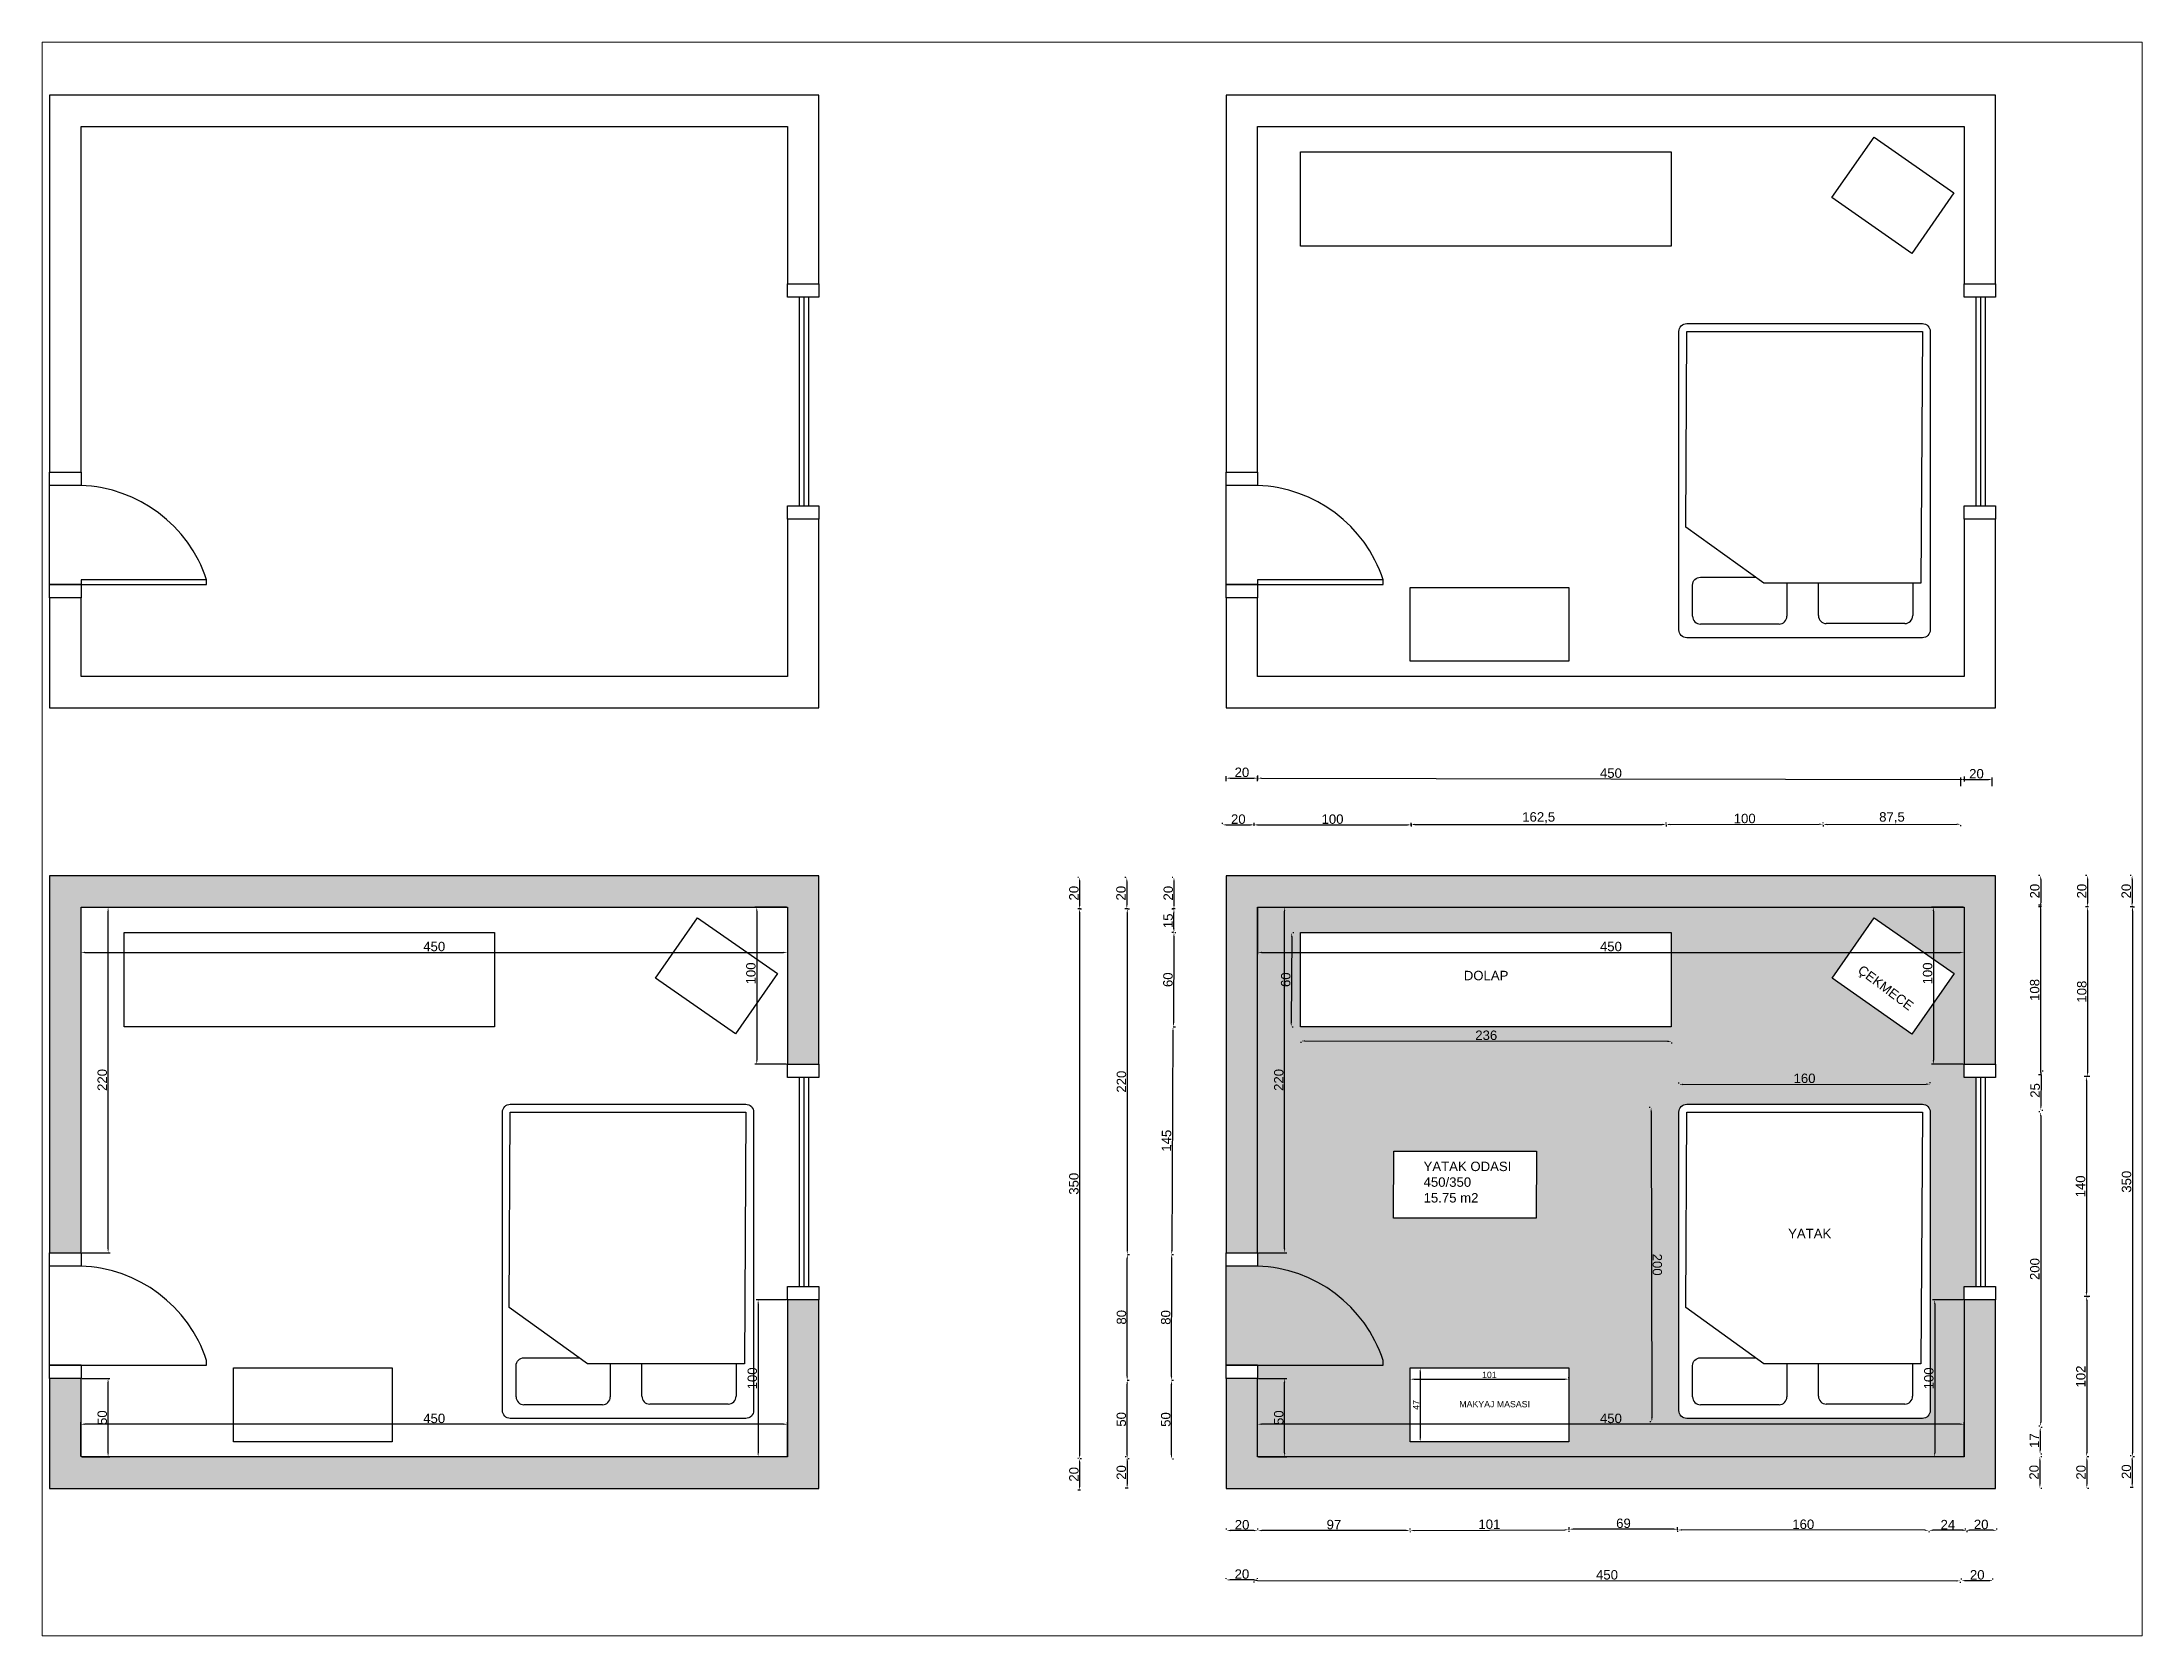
# Paper-space layout 'Layout1' of a CAD drawing. Header units: millimetres. Extents: x 26 to 231, y 20 to 176.
# The model-space entities are those that its viewports show. They can reach past a viewport. Long polylines and large blocks are cut down to what shows.
import ezdxf

# ---------------------------------------------------------------- set-up
doc = ezdxf.new("R2010")
doc.units = ezdxf.units.MM
doc.linetypes.add('HIDDEN', pattern=[9.525, 6.35, -3.175])
doc.layers.add('kapı', color=7, linetype='Continuous')
doc.styles.get("Standard").update_dxf_attribs({"font": 'Arial.ttf'})
doc.dimstyles.new('ISO-25', dxfattribs={"dimtxt": 2.5, "dimasz": 2.5, "dimexe": 1.25, "dimexo": 0.625, "dimtad": 1, "dimtxsty": 'Standard', "dimcen": 2.5, "dimadec": 0, "dimazin": 0, "dimtfac": 1, "dimtmove": 0, "dimatfit": 3, "dimfxl": 1, "dimarcsym": 0})

psp = doc.layouts.get("Layout1")

msp = doc.modelspace()

# ---------------------------------------------------------------- blocks, each defined once
blk = doc.blocks.new('KPI_01')
for p, q in [((0, 80), (20, 80)), ((20, 0), (0, 0))]:
    blk.add_line(p, q)
at = {"layer": 'kapı', "color": 1}
for p, q in [((0, 71.5), (0, 80)), ((20, 71.5), (0, 71.5)), ((20, 80), (20, 71.5)), ((0, 8.5), (20, 8.5)), ((0, 0), (0, 8.5)), ((20, 8.5), (20, 0))]:
    blk.add_line(p, q, dxfattribs=at)
at = {"layer": 'kapı', "color": 1, "linetype": 'HIDDEN', "transparency": 33554687}
for p, q in [((0, 8.5), (0, 71.5)), ((20, 8.5), (0, 8.5))]:
    blk.add_line(p, q, dxfattribs=at)
at = {"layer": 'kapı', "color": 1}
blk.add_lwpolyline([(20, 8.5), (100, 8.5), (100, 11.5), (20, 11.5)], close=True, dxfattribs=at)
at = {"layer": 'kapı', "color": 1, "linetype": 'HIDDEN', "transparency": 33554687}
blk.add_arc((16.9, -15.9), 87.5, 18.2271, 87.9916, dxfattribs=at)
blk = doc.blocks.new('PN_01')
for p, q in [((0, 150), (20, 150)), ((20, 150), (20, 150)), ((20, 0), (0, 0))]:
    blk.add_line(p, q)
at = {"layer": 'kapı', "color": 1}
for p, q in [((0, 141.5), (0, 150)), ((20, 150), (20, 141.5)), ((20, 141.5), (0, 141.5)), ((0, 8.5), (20, 8.5)), ((0, 0), (0, 8.5)), ((20, 8.5), (20, 0))]:
    blk.add_line(p, q, dxfattribs=at)
for points in [[(7.4, 141.5), (7.4, 8.5)], [(7.4, 141.5), (7.4, 8.5)], [(10.4, 141.5), (10.4, 8.5)], [(13.4, 141.5), (13.4, 8.5)]]:
    blk.add_lwpolyline(points, dxfattribs=at)
blk = doc.blocks.new('DL_01')
at = {"layer": 'kapı', "color": 252}
blk.add_lwpolyline([(0, 0), (236, 0), (236, -60), (0, -60)], close=True, dxfattribs=at)
blk = doc.blocks.new('DL_02')
at = {"layer": 'kapı', "color": 252}
blk.add_lwpolyline([(50.8, -35.5), (24, -74), (-26.9, -38.5), (0, 0)], close=True, dxfattribs=at)
blk = doc.blocks.new('DL_03')
at = {"layer": 'kapı', "color": 252}
blk.add_lwpolyline([(-101, 0), (0, 0), (0, -47), (-101, -47)], close=True, dxfattribs=at)
blk = doc.blocks.new('*D8')
at = {"layer": 'Defpoints', "color": 0, "transparency": 16777216}
for p in [(523.5, 978.7), (973.5, 978.7), (973.5, 949.9)]:
    blk.add_point(p, dxfattribs=at)
at = {"layer": 'kapı', "color": 0, "lineweight": -2, "transparency": 16777216}
for p, q in [((523.5, 978), (523.5, 948.7)), ((973.5, 978), (973.5, 948.7)), ((526, 949.9), (971, 949.9))]:
    blk.add_line(p, q, dxfattribs=at)
at = {"layer": 'kapı', "color": 0, "transparency": 16777216}
for points in [[(526, 950.3), (526, 949.5), (523.5, 949.9)], [(971, 950.3), (971, 949.5), (973.5, 949.9)]]:
    blk.add_solid(points, dxfattribs=at)
at = {"layer": 'kapı', "color": 0, "transparency": 16777216, "insert": (748.5, 953.6), "char_height": 6, "attachment_point": 5}
blk.add_mtext('450', dxfattribs=at)
blk = doc.blocks.new('*D9')
at = {"layer": 'Defpoints', "color": 0, "transparency": 16777216}
for p in [(523.5, 978.7), (540.8, 978.7), (523.5, 758.7)]:
    blk.add_point(p, dxfattribs=at)
at = {"layer": 'kapı', "color": 0, "lineweight": -2, "transparency": 16777216}
for p, q in [((524.2, 978.7), (542.1, 978.7)), ((540.8, 761.2), (540.8, 976.2)), ((524.2, 758.7), (542.1, 758.7))]:
    blk.add_line(p, q, dxfattribs=at)
at = {"layer": 'kapı', "color": 0, "transparency": 16777216}
for points in [[(540.4, 976.2), (541.2, 976.2), (540.8, 978.7)], [(540.4, 761.2), (541.2, 761.2), (540.8, 758.7)]]:
    blk.add_solid(points, dxfattribs=at)
at = {"layer": 'kapı', "color": 0, "transparency": 16777216, "insert": (537.1, 868.7), "char_height": 6, "attachment_point": 5, "rotation": 90}
blk.add_mtext('220', dxfattribs=at)
blk = doc.blocks.new('*D10')
at = {"layer": 'Defpoints', "color": 0, "transparency": 16777216}
for p in [(523.5, 678.7), (540.8, 678.7), (523.5, 628.7)]:
    blk.add_point(p, dxfattribs=at)
at = {"layer": 'kapı', "color": 0, "lineweight": -2, "transparency": 16777216}
for p, q in [((524.2, 678.7), (542, 678.7)), ((540.8, 631.2), (540.8, 676.2)), ((524.2, 628.7), (542, 628.7))]:
    blk.add_line(p, q, dxfattribs=at)
at = {"layer": 'kapı', "color": 0, "transparency": 16777216}
for points in [[(540.4, 676.2), (541.2, 676.2), (540.8, 678.7)], [(540.4, 631.2), (541.2, 631.2), (540.8, 628.7)]]:
    blk.add_solid(points, dxfattribs=at)
at = {"layer": 'kapı', "color": 0, "transparency": 16777216, "insert": (537.1, 653.7), "char_height": 6, "attachment_point": 5, "rotation": 90}
blk.add_mtext('50', dxfattribs=at)
blk = doc.blocks.new('*D11')
at = {"layer": 'Defpoints', "color": 0, "transparency": 16777216}
for p in [(523.5, 649.5), (523.5, 628.7), (973.5, 628.7)]:
    blk.add_point(p, dxfattribs=at)
at = {"layer": 'kapı', "color": 0, "lineweight": -2, "transparency": 16777216}
for p, q in [((523.5, 629.3), (523.5, 650.8)), ((971, 649.5), (526, 649.5)), ((973.5, 629.3), (973.5, 650.8))]:
    blk.add_line(p, q, dxfattribs=at)
at = {"layer": 'kapı', "color": 0, "transparency": 16777216}
for points in [[(526, 650), (526, 649.1), (523.5, 649.5)], [(971, 650), (971, 649.1), (973.5, 649.5)]]:
    blk.add_solid(points, dxfattribs=at)
at = {"layer": 'kapı', "color": 0, "transparency": 16777216, "insert": (748.5, 653.2), "char_height": 6, "attachment_point": 5}
blk.add_mtext('450', dxfattribs=at)
blk = doc.blocks.new('*D12')
at = {"layer": 'Defpoints', "color": 0, "transparency": 16777216}
for p in [(973.5, 978.7), (953.9, 878.7), (973.5, 878.7)]:
    blk.add_point(p, dxfattribs=at)
at = {"layer": 'kapı', "color": 0, "lineweight": -2, "transparency": 16777216}
for p, q in [((972.9, 978.7), (952.7, 978.7)), ((953.9, 976.2), (953.9, 881.2)), ((972.9, 878.7), (952.7, 878.7))]:
    blk.add_line(p, q, dxfattribs=at)
at = {"layer": 'kapı', "color": 0, "transparency": 16777216}
for points in [[(953.5, 976.2), (954.4, 976.2), (953.9, 978.7)], [(953.5, 881.2), (954.4, 881.2), (953.9, 878.7)]]:
    blk.add_solid(points, dxfattribs=at)
at = {"layer": 'kapı', "color": 0, "transparency": 16777216, "insert": (950.2, 936.5), "char_height": 6, "attachment_point": 5, "rotation": 90}
blk.add_mtext('100', dxfattribs=at)
blk = doc.blocks.new('*D13')
at = {"layer": 'Defpoints', "color": 0, "transparency": 16777216}
for p in [(973.5, 728.7), (954.8, 628.7), (973.5, 628.7)]:
    blk.add_point(p, dxfattribs=at)
at = {"layer": 'kapı', "color": 0, "lineweight": -2, "transparency": 16777216}
for p, q in [((972.9, 728.7), (953.5, 728.7)), ((954.8, 726.2), (954.8, 631.2)), ((972.9, 628.7), (953.5, 628.7))]:
    blk.add_line(p, q, dxfattribs=at)
at = {"layer": 'kapı', "color": 0, "transparency": 16777216}
for points in [[(954.4, 726.2), (955.2, 726.2), (954.8, 728.7)], [(954.4, 631.2), (955.2, 631.2), (954.8, 628.7)]]:
    blk.add_solid(points, dxfattribs=at)
at = {"layer": 'kapı', "color": 0, "transparency": 16777216, "insert": (951.1, 678.7), "char_height": 6, "attachment_point": 5, "rotation": 90}
blk.add_mtext('100', dxfattribs=at)
blk = doc.blocks.new('KP_03')
for p, q in [((-100, 71.5), (-80, 71.5)), ((-80, -8.5), (-100, -8.5))]:
    blk.add_line(p, q)
at = {"layer": 'kapı', "color": 1}
for p, q in [((-100, 63), (-100, 71.5)), ((-80, 71.5), (-80, 63)), ((-80, 63), (-100, 63)), ((-100, 0), (-80, 0)), ((-100, -8.5), (-100, 0)), ((-80, 0), (-80, -8.5)), ((-80, 0), (0, 0)), ((0, 0), (0, 3))]:
    blk.add_line(p, q, dxfattribs=at)
at = {"layer": 'kapı', "color": 1, "linetype": 'HIDDEN', "transparency": 33554687}
for p, q in [((-100, 0), (-100, 63)), ((-80, 0), (-100, 0))]:
    blk.add_line(p, q, dxfattribs=at)
blk.add_arc((-83.1, -24.4), 87.5, 18.2271, 87.9916, dxfattribs=at)
blk = doc.blocks.new('YT_03')
at = {"layer": 'kapı', "color": 252}
for p, q in [((68.7, -160.5), (68.7, -181.3)), ((88.8, -180.9), (88.8, -160.5)), ((148.8, -160.5), (148.8, -180.9)), ((63.7, -186.3), (13.7, -186.3)), ((143.8, -185.9), (93.8, -185.9))]:
    blk.add_line(p, q, dxfattribs=at)
blk.add_lwpolyline([(5, 5), (155, 5, -0.414214), (160, 0), (160, -190, -0.414214), (155, -195), (5, -195, -0.414214), (0, -190), (0, 0, -0.414214)], format="xyb", close=True, dxfattribs=at)
blk.add_lwpolyline([(5, 0), (155, 0), (154.1, -160.3), (79.1, -160.3), (54.1, -160.3), (4.3, -124.5)], close=True, dxfattribs=at)
blk.add_lwpolyline([(8.7, -181.3), (8.7, -161.4, -0.414214), (13.7, -156.4), (48.7, -156.4)], format="xyb", dxfattribs=at)
for centre, start, end in [((13.7, -181.3), 180, 270), ((63.7, -181.3), 270, 0), ((93.8, -180.9), 180, 270), ((143.8, -180.9), 270, 0)]:
    blk.add_arc(centre, 5, start, end, dxfattribs=at)
blk = doc.blocks.new('*D22')
at = {"layer": 'Defpoints', "color": 0, "transparency": 16777216}
for p in [(1272.9, 978.7), (1722.9, 978.7), (1722.9, 949.9)]:
    blk.add_point(p, dxfattribs=at)
at = {"layer": 'kapı', "color": 0, "lineweight": -2, "transparency": 16777216}
for p, q in [((1272.9, 978), (1272.9, 948.7)), ((1722.9, 978), (1722.9, 948.7)), ((1275.4, 949.9), (1720.4, 949.9))]:
    blk.add_line(p, q, dxfattribs=at)
at = {"layer": 'kapı', "color": 0, "transparency": 16777216}
for points in [[(1275.4, 950.3), (1275.4, 949.5), (1272.9, 949.9)], [(1720.4, 950.3), (1720.4, 949.5), (1722.9, 949.9)]]:
    blk.add_solid(points, dxfattribs=at)
at = {"layer": 'kapı', "color": 0, "transparency": 16777216, "insert": (1497.9, 953.6), "char_height": 6, "attachment_point": 5}
blk.add_mtext('450', dxfattribs=at)
blk = doc.blocks.new('*D20')
at = {"layer": 'Defpoints', "color": 0, "transparency": 16777216}
for p in [(1272.9, 978.7), (1290.1, 978.7), (1272.9, 758.7)]:
    blk.add_point(p, dxfattribs=at)
at = {"layer": 'kapı', "color": 0, "lineweight": -2, "transparency": 16777216}
for p, q in [((1273.5, 978.7), (1291.4, 978.7)), ((1290.1, 761.2), (1290.1, 976.2)), ((1273.5, 758.7), (1291.4, 758.7))]:
    blk.add_line(p, q, dxfattribs=at)
at = {"layer": 'kapı', "color": 0, "transparency": 16777216}
for points in [[(1289.7, 976.2), (1290.5, 976.2), (1290.1, 978.7)], [(1289.7, 761.2), (1290.5, 761.2), (1290.1, 758.7)]]:
    blk.add_solid(points, dxfattribs=at)
at = {"layer": 'kapı', "color": 0, "transparency": 16777216, "insert": (1286.4, 868.7), "char_height": 6, "attachment_point": 5, "rotation": 90}
blk.add_mtext('220', dxfattribs=at)
blk = doc.blocks.new('*D21')
at = {"layer": 'Defpoints', "color": 0, "transparency": 16777216}
for p in [(1272.9, 678.7), (1290.1, 678.7), (1272.9, 628.7)]:
    blk.add_point(p, dxfattribs=at)
at = {"layer": 'kapı', "color": 0, "lineweight": -2, "transparency": 16777216}
for p, q in [((1273.5, 678.7), (1291.4, 678.7)), ((1290.1, 631.2), (1290.1, 676.2)), ((1273.5, 628.7), (1291.4, 628.7))]:
    blk.add_line(p, q, dxfattribs=at)
at = {"layer": 'kapı', "color": 0, "transparency": 16777216}
for points in [[(1289.7, 676.2), (1290.5, 676.2), (1290.1, 678.7)], [(1289.7, 631.2), (1290.5, 631.2), (1290.1, 628.7)]]:
    blk.add_solid(points, dxfattribs=at)
at = {"layer": 'kapı', "color": 0, "transparency": 16777216, "insert": (1286.4, 653.7), "char_height": 6, "attachment_point": 5, "rotation": 90}
blk.add_mtext('50', dxfattribs=at)
blk = doc.blocks.new('*D17')
at = {"layer": 'Defpoints', "color": 0, "transparency": 16777216}
for p in [(1272.9, 649.5), (1272.9, 628.7), (1722.9, 628.7)]:
    blk.add_point(p, dxfattribs=at)
at = {"layer": 'kapı', "color": 0, "lineweight": -2, "transparency": 16777216}
for p, q in [((1272.9, 629.3), (1272.9, 650.8)), ((1720.4, 649.5), (1275.4, 649.5)), ((1722.9, 629.3), (1722.9, 650.8))]:
    blk.add_line(p, q, dxfattribs=at)
at = {"layer": 'kapı', "color": 0, "transparency": 16777216}
for points in [[(1275.4, 650), (1275.4, 649.1), (1272.9, 649.5)], [(1720.4, 650), (1720.4, 649.1), (1722.9, 649.5)]]:
    blk.add_solid(points, dxfattribs=at)
at = {"layer": 'kapı', "color": 0, "transparency": 16777216, "insert": (1497.9, 653.2), "char_height": 6, "attachment_point": 5}
blk.add_mtext('450', dxfattribs=at)
blk = doc.blocks.new('*D18')
at = {"layer": 'Defpoints', "color": 0, "transparency": 16777216}
for p in [(1722.9, 978.7), (1703.3, 878.7), (1722.9, 878.7)]:
    blk.add_point(p, dxfattribs=at)
at = {"layer": 'kapı', "color": 0, "lineweight": -2, "transparency": 16777216}
for p, q in [((1722.2, 978.7), (1702, 978.7)), ((1703.3, 976.2), (1703.3, 881.2)), ((1722.2, 878.7), (1702, 878.7))]:
    blk.add_line(p, q, dxfattribs=at)
at = {"layer": 'kapı', "color": 0, "transparency": 16777216}
for points in [[(1702.8, 976.2), (1703.7, 976.2), (1703.3, 978.7)], [(1702.8, 881.2), (1703.7, 881.2), (1703.3, 878.7)]]:
    blk.add_solid(points, dxfattribs=at)
at = {"layer": 'kapı', "color": 0, "transparency": 16777216, "insert": (1699.6, 936.5), "char_height": 6, "attachment_point": 5, "rotation": 90}
blk.add_mtext('100', dxfattribs=at)
blk = doc.blocks.new('*D19')
at = {"layer": 'Defpoints', "color": 0, "transparency": 16777216}
for p in [(1722.9, 728.7), (1704.1, 628.7), (1722.9, 628.7)]:
    blk.add_point(p, dxfattribs=at)
at = {"layer": 'kapı', "color": 0, "lineweight": -2, "transparency": 16777216}
for p, q in [((1722.2, 728.7), (1702.8, 728.7)), ((1704.1, 726.2), (1704.1, 631.2)), ((1722.2, 628.7), (1702.8, 628.7))]:
    blk.add_line(p, q, dxfattribs=at)
at = {"layer": 'kapı', "color": 0, "transparency": 16777216}
for points in [[(1703.7, 726.2), (1704.5, 726.2), (1704.1, 728.7)], [(1703.7, 631.2), (1704.5, 631.2), (1704.1, 628.7)]]:
    blk.add_solid(points, dxfattribs=at)
at = {"layer": 'kapı', "color": 0, "transparency": 16777216, "insert": (1700.4, 678.7), "char_height": 6, "attachment_point": 5, "rotation": 90}
blk.add_mtext('100', dxfattribs=at)
blk = doc.blocks.new('*D23')
at = {"layer": 'Defpoints', "color": 0, "transparency": 16777216}
for p in [(1771.6, 998.9), (1771.6, 978.9), (1772.8, 978.9)]:
    blk.add_point(p, dxfattribs=at)
at = {"layer": 'kapı', "color": 0, "lineweight": -2, "transparency": 16777216}
for p, q in [((1771, 998.9), (1770.3, 998.9)), ((1771.6, 996.4), (1771.6, 981.4)), ((1772.2, 978.9), (1770.3, 978.9))]:
    blk.add_line(p, q, dxfattribs=at)
at = {"layer": 'kapı', "color": 0, "transparency": 16777216}
for points in [[(1771.2, 996.4), (1772, 996.4), (1771.6, 998.9)], [(1771.2, 981.4), (1772, 981.4), (1771.6, 978.9)]]:
    blk.add_solid(points, dxfattribs=at)
at = {"layer": 'kapı', "color": 0, "transparency": 16777216, "insert": (1767.9, 988.9), "char_height": 6, "attachment_point": 5, "rotation": 90}
blk.add_mtext('20', dxfattribs=at)
blk = doc.blocks.new('*D24')
at = {"layer": 'Defpoints', "color": 0, "transparency": 16777216}
for p in [(1771, 628.9), (1771, 608.9), (1771.1, 608.9)]:
    blk.add_point(p, dxfattribs=at)
at = {"layer": 'kapı', "color": 0, "lineweight": -2, "transparency": 16777216}
for p, q in [((1771.6, 628.9), (1772.3, 628.9)), ((1771.1, 626.4), (1771.1, 611.4)), ((1771.6, 608.9), (1772.3, 608.9))]:
    blk.add_line(p, q, dxfattribs=at)
at = {"layer": 'kapı', "color": 0, "transparency": 16777216}
for points in [[(1770.7, 626.4), (1771.5, 626.4), (1771.1, 628.9)], [(1770.7, 611.4), (1771.5, 611.4), (1771.1, 608.9)]]:
    blk.add_solid(points, dxfattribs=at)
at = {"layer": 'kapı', "color": 0, "transparency": 16777216, "insert": (1767.4, 618.9), "char_height": 6, "attachment_point": 5, "rotation": 90}
blk.add_mtext('20', dxfattribs=at)
blk = doc.blocks.new('*D25')
at = {"layer": 'Defpoints', "color": 0, "transparency": 16777216}
for p in [(1801.5, 998.9), (1801.5, 978.9), (1802.7, 978.9)]:
    blk.add_point(p, dxfattribs=at)
at = {"layer": 'kapı', "color": 0, "lineweight": -2, "transparency": 16777216}
for p, q in [((1800.9, 998.9), (1800.2, 998.9)), ((1801.5, 996.4), (1801.5, 981.4)), ((1802.1, 978.9), (1800.2, 978.9))]:
    blk.add_line(p, q, dxfattribs=at)
at = {"layer": 'kapı', "color": 0, "transparency": 16777216}
for points in [[(1801.1, 996.4), (1801.9, 996.4), (1801.5, 998.9)], [(1801.1, 981.4), (1801.9, 981.4), (1801.5, 978.9)]]:
    blk.add_solid(points, dxfattribs=at)
at = {"layer": 'kapı', "color": 0, "transparency": 16777216, "insert": (1797.8, 988.9), "char_height": 6, "attachment_point": 5, "rotation": 90}
blk.add_mtext('20', dxfattribs=at)
blk = doc.blocks.new('*D26')
at = {"layer": 'Defpoints', "color": 0, "transparency": 16777216}
for p in [(1802.7, 978.9), (1801.5, 870.9), (1802.7, 870.9)]:
    blk.add_point(p, dxfattribs=at)
at = {"layer": 'kapı', "color": 0, "lineweight": -2, "transparency": 16777216}
for p, q in [((1802.1, 978.9), (1800.2, 978.9)), ((1801.5, 976.4), (1801.5, 873.4)), ((1802.1, 870.9), (1800.2, 870.9))]:
    blk.add_line(p, q, dxfattribs=at)
at = {"layer": 'kapı', "color": 0, "transparency": 16777216}
for points in [[(1801.1, 976.4), (1801.9, 976.4), (1801.5, 978.9)], [(1801.1, 873.4), (1801.9, 873.4), (1801.5, 870.9)]]:
    blk.add_solid(points, dxfattribs=at)
at = {"layer": 'kapı', "color": 0, "transparency": 16777216, "insert": (1797.8, 924.9), "char_height": 6, "attachment_point": 5, "rotation": 90}
blk.add_mtext('108', dxfattribs=at)
blk = doc.blocks.new('*D27')
at = {"layer": 'Defpoints', "color": 0, "transparency": 16777216}
for p in [(1803.5, 870.9), (1800.7, 730.9), (1803.5, 730.9)]:
    blk.add_point(p, dxfattribs=at)
at = {"layer": 'kapı', "color": 0, "lineweight": -2, "transparency": 16777216}
for p, q in [((1802.9, 870.9), (1799.4, 870.9)), ((1800.7, 868.4), (1800.7, 733.4)), ((1802.9, 730.9), (1799.4, 730.9))]:
    blk.add_line(p, q, dxfattribs=at)
at = {"layer": 'kapı', "color": 0, "transparency": 16777216}
for points in [[(1800.3, 868.4), (1801.1, 868.4), (1800.7, 870.9)], [(1800.3, 733.4), (1801.1, 733.4), (1800.7, 730.9)]]:
    blk.add_solid(points, dxfattribs=at)
at = {"layer": 'kapı', "color": 0, "transparency": 16777216, "insert": (1797, 800.9), "char_height": 6, "attachment_point": 5, "rotation": 90}
blk.add_mtext('140', dxfattribs=at)
blk = doc.blocks.new('*D28')
at = {"layer": 'Defpoints', "color": 0, "transparency": 16777216}
for p in [(1800.7, 730.9), (1800.7, 628.9), (1800.9, 628.9)]:
    blk.add_point(p, dxfattribs=at)
at = {"layer": 'kapı', "color": 0, "lineweight": -2, "transparency": 16777216}
for p, q in [((1800.9, 728.4), (1800.9, 631.4)), ((1801.3, 730.9), (1802.1, 730.9)), ((1801.3, 628.9), (1802.1, 628.9))]:
    blk.add_line(p, q, dxfattribs=at)
at = {"layer": 'kapı', "color": 0, "transparency": 16777216}
for points in [[(1800.5, 728.4), (1801.3, 728.4), (1800.9, 730.9)], [(1800.5, 631.4), (1801.3, 631.4), (1800.9, 628.9)]]:
    blk.add_solid(points, dxfattribs=at)
at = {"layer": 'kapı', "color": 0, "transparency": 16777216, "insert": (1797.2, 679.9), "char_height": 6, "attachment_point": 5, "rotation": 90}
blk.add_mtext('102', dxfattribs=at)
blk = doc.blocks.new('*D29')
at = {"layer": 'Defpoints', "color": 0, "transparency": 16777216}
for p in [(1800.9, 628.9), (1800.9, 608.9), (1801, 608.9)]:
    blk.add_point(p, dxfattribs=at)
at = {"layer": 'kapı', "color": 0, "lineweight": -2, "transparency": 16777216}
for p, q in [((1801.5, 628.9), (1802.2, 628.9)), ((1801, 626.4), (1801, 611.4)), ((1801.5, 608.9), (1802.2, 608.9))]:
    blk.add_line(p, q, dxfattribs=at)
at = {"layer": 'kapı', "color": 0, "transparency": 16777216}
for points in [[(1800.6, 626.4), (1801.4, 626.4), (1801, 628.9)], [(1800.6, 611.4), (1801.4, 611.4), (1801, 608.9)]]:
    blk.add_solid(points, dxfattribs=at)
at = {"layer": 'kapı', "color": 0, "transparency": 16777216, "insert": (1797.3, 618.9), "char_height": 6, "attachment_point": 5, "rotation": 90}
blk.add_mtext('20', dxfattribs=at)
blk = doc.blocks.new('*D30')
at = {"layer": 'Defpoints', "color": 0, "transparency": 16777216}
for p in [(1772.8, 980), (1771.5, 872), (1772.8, 872)]:
    blk.add_point(p, dxfattribs=at)
at = {"layer": 'kapı', "color": 0, "lineweight": -2, "transparency": 16777216}
for p, q in [((1772.2, 980), (1770.3, 980)), ((1771.5, 977.5), (1771.5, 874.5)), ((1772.2, 872), (1770.3, 872))]:
    blk.add_line(p, q, dxfattribs=at)
at = {"layer": 'kapı', "color": 0, "transparency": 16777216}
for points in [[(1771.1, 977.5), (1772, 977.5), (1771.5, 980)], [(1771.1, 874.5), (1772, 874.5), (1771.5, 872)]]:
    blk.add_solid(points, dxfattribs=at)
at = {"layer": 'kapı', "color": 0, "transparency": 16777216, "insert": (1767.8, 926), "char_height": 6, "attachment_point": 5, "rotation": 90}
blk.add_mtext('108', dxfattribs=at)
blk = doc.blocks.new('*D31')
at = {"layer": 'Defpoints', "color": 0, "transparency": 16777216}
for p in [(1771.6, 848.3), (1771.6, 648.3), (1771.6, 648.3)]:
    blk.add_point(p, dxfattribs=at)
at = {"layer": 'kapı', "color": 0, "lineweight": -2, "transparency": 16777216}
for p, q in [((1771, 848.3), (1770.4, 848.3)), ((1771.6, 845.8), (1771.6, 650.8)), ((1771, 648.3), (1770.4, 648.3))]:
    blk.add_line(p, q, dxfattribs=at)
at = {"layer": 'kapı', "color": 0, "transparency": 16777216}
for points in [[(1771.2, 845.8), (1772, 845.8), (1771.6, 848.3)], [(1771.2, 650.8), (1772, 650.8), (1771.6, 648.3)]]:
    blk.add_solid(points, dxfattribs=at)
at = {"layer": 'kapı', "color": 0, "transparency": 16777216, "insert": (1767.9, 748.3), "char_height": 6, "attachment_point": 5, "rotation": 90}
blk.add_mtext('200', dxfattribs=at)
blk = doc.blocks.new('*D32')
at = {"layer": 'Defpoints', "color": 0, "transparency": 16777216}
for p in [(1772, 874.5), (1771.7, 849.5), (1771.7, 849.5)]:
    blk.add_point(p, dxfattribs=at)
at = {"layer": 'kapı', "color": 0, "lineweight": -2, "transparency": 16777216}
for p, q in [((1771.9, 872), (1771.7, 852)), ((1772.6, 874.5), (1773.2, 874.4)), ((1772.3, 849.5), (1772.9, 849.4))]:
    blk.add_line(p, q, dxfattribs=at)
at = {"layer": 'kapı', "color": 0, "transparency": 16777216}
for points in [[(1771.5, 872), (1772.3, 872), (1772, 874.5)], [(1771.3, 852), (1772.1, 852), (1771.7, 849.5)]]:
    blk.add_solid(points, dxfattribs=at)
at = {"layer": 'kapı', "color": 0, "transparency": 16777216, "insert": (1768.1, 862), "char_height": 6, "attachment_point": 5, "rotation": 89.3815}
blk.add_mtext('25', dxfattribs=at)
blk = doc.blocks.new('*D33')
at = {"layer": 'Defpoints', "color": 0, "transparency": 16777216}
for p in [(1771.2, 647.6), (1771.1, 630.6), (1771.2, 630.6)]:
    blk.add_point(p, dxfattribs=at)
at = {"layer": 'kapı', "color": 0, "lineweight": -2, "transparency": 16777216}
for p, q in [((1771.3, 645.1), (1771.2, 633.1)), ((1771.9, 647.6), (1772.6, 647.6)), ((1771.7, 630.6), (1772.4, 630.6))]:
    blk.add_line(p, q, dxfattribs=at)
at = {"layer": 'kapı', "color": 0, "transparency": 16777216}
for points in [[(1770.9, 645.1), (1771.7, 645.1), (1771.3, 647.6)], [(1770.8, 633.1), (1771.6, 633.1), (1771.2, 630.6)]]:
    blk.add_solid(points, dxfattribs=at)
at = {"layer": 'kapı', "color": 0, "transparency": 16777216, "insert": (1767.6, 639.1), "char_height": 6, "attachment_point": 5, "rotation": 89.5731}
blk.add_mtext('17', dxfattribs=at)
blk = doc.blocks.new('*D34')
at = {"layer": 'Defpoints', "color": 0, "transparency": 16777216}
for p in [(1829.8, 998.9), (1829.8, 978.9), (1831.1, 978.9)]:
    blk.add_point(p, dxfattribs=at)
at = {"layer": 'kapı', "color": 0, "lineweight": -2, "transparency": 16777216}
for p, q in [((1829.2, 998.9), (1828.6, 998.9)), ((1829.8, 996.4), (1829.8, 981.4)), ((1830.4, 978.9), (1828.6, 978.9))]:
    blk.add_line(p, q, dxfattribs=at)
at = {"layer": 'kapı', "color": 0, "transparency": 16777216}
for points in [[(1829.4, 996.4), (1830.2, 996.4), (1829.8, 998.9)], [(1829.4, 981.4), (1830.2, 981.4), (1829.8, 978.9)]]:
    blk.add_solid(points, dxfattribs=at)
at = {"layer": 'kapı', "color": 0, "transparency": 16777216, "insert": (1826.1, 988.9), "char_height": 6, "attachment_point": 5, "rotation": 90}
blk.add_mtext('20', dxfattribs=at)
blk = doc.blocks.new('*D35')
at = {"layer": 'Defpoints', "color": 0, "transparency": 16777216}
for p in [(1829.9, 629.3), (1829.9, 609.3), (1831.1, 609.3)]:
    blk.add_point(p, dxfattribs=at)
at = {"layer": 'kapı', "color": 0, "lineweight": -2, "transparency": 16777216}
for p, q in [((1829.2, 629.3), (1828.6, 629.3)), ((1829.9, 626.8), (1829.9, 611.8)), ((1830.5, 609.3), (1828.6, 609.3))]:
    blk.add_line(p, q, dxfattribs=at)
at = {"layer": 'kapı', "color": 0, "transparency": 16777216}
for points in [[(1829.4, 626.8), (1830.3, 626.8), (1829.9, 629.3)], [(1829.4, 611.8), (1830.3, 611.8), (1829.9, 609.3)]]:
    blk.add_solid(points, dxfattribs=at)
at = {"layer": 'kapı', "color": 0, "transparency": 16777216, "insert": (1826.2, 619.3), "char_height": 6, "attachment_point": 5, "rotation": 90}
blk.add_mtext('20', dxfattribs=at)
blk = doc.blocks.new('*D36')
at = {"layer": 'Defpoints', "color": 0, "transparency": 16777216}
for p in [(1829.8, 978.9), (1829.8, 628.9), (1830, 628.9)]:
    blk.add_point(p, dxfattribs=at)
at = {"layer": 'kapı', "color": 0, "lineweight": -2, "transparency": 16777216}
for p, q in [((1830, 976.4), (1830, 631.4)), ((1830.4, 978.9), (1831.3, 978.9)), ((1830.4, 628.9), (1831.3, 628.9))]:
    blk.add_line(p, q, dxfattribs=at)
at = {"layer": 'kapı', "color": 0, "transparency": 16777216}
for points in [[(1829.6, 976.4), (1830.5, 976.4), (1830, 978.9)], [(1829.6, 631.4), (1830.5, 631.4), (1830, 628.9)]]:
    blk.add_solid(points, dxfattribs=at)
at = {"layer": 'kapı', "color": 0, "transparency": 16777216, "insert": (1826.3, 803.9), "char_height": 6, "attachment_point": 5, "rotation": 90}
blk.add_mtext('350', dxfattribs=at)
blk = doc.blocks.new('*D37')
at = {"layer": 'Defpoints', "color": 0, "transparency": 16777216}
for p in [(1540.4, 582.2), (1540.4, 582.2), (1700.4, 582)]:
    blk.add_point(p, dxfattribs=at)
at = {"layer": 'kapı', "color": 0, "lineweight": -2, "transparency": 16777216}
for p, q in [((1540.4, 581.6), (1540.4, 581)), ((1697.9, 582), (1542.9, 582.2)), ((1700.4, 581.3), (1700.4, 580.7))]:
    blk.add_line(p, q, dxfattribs=at)
at = {"layer": 'kapı', "color": 0, "transparency": 16777216}
for points in [[(1542.9, 582.6), (1542.9, 581.8), (1540.4, 582.2)], [(1697.9, 582.4), (1697.9, 581.6), (1700.4, 582)]]:
    blk.add_solid(points, dxfattribs=at)
at = {"layer": 'kapı', "color": 0, "transparency": 16777216, "insert": (1620.4, 585.8), "char_height": 6, "attachment_point": 5, "rotation": 359.9055}
blk.add_mtext('160', dxfattribs=at)
blk = doc.blocks.new('*D38')
at = {"layer": 'Defpoints', "color": 0, "transparency": 16777216}
for p in [(1370, 581.9), (1471, 582.3), (1471, 582.3)]:
    blk.add_point(p, dxfattribs=at)
at = {"layer": 'kapı', "color": 0, "lineweight": -2, "transparency": 16777216}
for p, q in [((1370, 581.3), (1370, 580.7)), ((1372.5, 581.9), (1468.5, 582.3)), ((1471, 581.7), (1471, 581))]:
    blk.add_line(p, q, dxfattribs=at)
at = {"layer": 'kapı', "color": 0, "transparency": 16777216}
for points in [[(1372.5, 582.3), (1372.5, 581.5), (1370, 581.9)], [(1468.5, 582.7), (1468.5, 581.9), (1471, 582.3)]]:
    blk.add_solid(points, dxfattribs=at)
at = {"layer": 'kapı', "color": 0, "transparency": 16777216, "insert": (1420.5, 585.8), "char_height": 6, "attachment_point": 5, "rotation": 0.2165}
blk.add_mtext('101', dxfattribs=at)
blk = doc.blocks.new('*D39')
at = {"layer": 'Defpoints', "color": 0, "transparency": 16777216}
for p in [(1273, 581.8), (1273, 581.8), (1370, 581.9)]:
    blk.add_point(p, dxfattribs=at)
at = {"layer": 'kapı', "color": 0, "lineweight": -2, "transparency": 16777216}
for p, q in [((1273, 582.4), (1273, 583.1)), ((1367.5, 581.9), (1275.5, 581.8)), ((1370, 582.5), (1370, 583.2))]:
    blk.add_line(p, q, dxfattribs=at)
at = {"layer": 'kapı', "color": 0, "transparency": 16777216}
for points in [[(1275.5, 582.2), (1275.5, 581.4), (1273, 581.8)], [(1367.5, 582.3), (1367.5, 581.5), (1370, 581.9)]]:
    blk.add_solid(points, dxfattribs=at)
at = {"layer": 'kapı', "color": 0, "transparency": 16777216, "insert": (1321.5, 585.6), "char_height": 6, "attachment_point": 5, "rotation": 0.0559}
blk.add_mtext('97', dxfattribs=at)
blk = doc.blocks.new('*D40')
at = {"layer": 'Defpoints', "color": 0, "transparency": 16777216}
for p in [(1700.5, 582), (1700.5, 582), (1724.5, 582)]:
    blk.add_point(p, dxfattribs=at)
at = {"layer": 'kapı', "color": 0, "lineweight": -2, "transparency": 16777216}
for p, q in [((1700.5, 581.3), (1700.5, 580.7)), ((1722, 582), (1703, 582)), ((1724.5, 581.4), (1724.5, 580.7))]:
    blk.add_line(p, q, dxfattribs=at)
at = {"layer": 'kapı', "color": 0, "transparency": 16777216}
for points in [[(1703, 582.4), (1703, 581.6), (1700.5, 582)], [(1722, 582.4), (1722, 581.6), (1724.5, 582)]]:
    blk.add_solid(points, dxfattribs=at)
at = {"layer": 'kapı', "color": 0, "transparency": 16777216, "insert": (1712.5, 585.6), "char_height": 6, "attachment_point": 5, "rotation": 0.0427}
blk.add_mtext('24', dxfattribs=at)
blk = doc.blocks.new('*D41')
at = {"layer": 'Defpoints', "color": 0, "transparency": 16777216}
for p in [(1471.4, 582.7), (1471.4, 581.9), (1540.4, 581.4)]:
    blk.add_point(p, dxfattribs=at)
at = {"layer": 'kapı', "color": 0, "lineweight": -2, "transparency": 16777216}
for p, q in [((1471.4, 582.5), (1471.4, 584)), ((1537.9, 582.7), (1473.9, 582.7)), ((1540.4, 582), (1540.4, 584))]:
    blk.add_line(p, q, dxfattribs=at)
at = {"layer": 'kapı', "color": 0, "transparency": 16777216}
for points in [[(1473.9, 583.1), (1473.9, 582.3), (1471.4, 582.7)], [(1537.9, 583.1), (1537.9, 582.3), (1540.4, 582.7)]]:
    blk.add_solid(points, dxfattribs=at)
at = {"layer": 'kapı', "color": 0, "transparency": 16777216, "insert": (1505.9, 586.4), "char_height": 6, "attachment_point": 5}
blk.add_mtext('69', dxfattribs=at)
blk = doc.blocks.new('*D42')
at = {"layer": 'Defpoints', "color": 0, "transparency": 16777216}
for p in [(1723.7, 582), (1723.7, 582), (1743.7, 582)]:
    blk.add_point(p, dxfattribs=at)
at = {"layer": 'kapı', "color": 0, "lineweight": -2, "transparency": 16777216}
for p, q in [((1723.7, 582.6), (1723.7, 583.2)), ((1741.2, 582), (1726.2, 582)), ((1743.7, 582.6), (1743.7, 583.2))]:
    blk.add_line(p, q, dxfattribs=at)
at = {"layer": 'kapı', "color": 0, "transparency": 16777216}
for points in [[(1726.2, 582.4), (1726.2, 581.6), (1723.7, 582)], [(1741.2, 582.4), (1741.2, 581.6), (1743.7, 582)]]:
    blk.add_solid(points, dxfattribs=at)
at = {"layer": 'kapı', "color": 0, "transparency": 16777216, "insert": (1733.7, 585.7), "char_height": 6, "attachment_point": 5}
blk.add_mtext('20', dxfattribs=at)
blk = doc.blocks.new('*D43')
at = {"layer": 'Defpoints', "color": 0, "transparency": 16777216}
for p in [(1253, 581.8), (1253, 581.8), (1273, 581.8)]:
    blk.add_point(p, dxfattribs=at)
at = {"layer": 'kapı', "color": 0, "lineweight": -2, "transparency": 16777216}
for p, q in [((1253, 582.4), (1253, 583.1)), ((1270.5, 581.8), (1255.5, 581.8)), ((1273, 582.4), (1273, 583.1))]:
    blk.add_line(p, q, dxfattribs=at)
at = {"layer": 'kapı', "color": 0, "transparency": 16777216}
for points in [[(1255.5, 582.2), (1255.5, 581.4), (1253, 581.8)], [(1270.5, 582.2), (1270.5, 581.4), (1273, 581.8)]]:
    blk.add_solid(points, dxfattribs=at)
at = {"layer": 'kapı', "color": 0, "transparency": 16777216, "insert": (1263, 585.5), "char_height": 6, "attachment_point": 5}
blk.add_mtext('20', dxfattribs=at)
blk = doc.blocks.new('*D44')
at = {"layer": 'Defpoints', "color": 0, "transparency": 16777216}
for p in [(1219.6, 997.6), (1219.6, 977.6), (1220.9, 977.6)]:
    blk.add_point(p, dxfattribs=at)
at = {"layer": 'kapı', "color": 0, "lineweight": -2, "transparency": 16777216}
for p, q in [((1219, 997.6), (1218.4, 997.6)), ((1219.6, 995.1), (1219.6, 980.1)), ((1220.3, 977.6), (1218.4, 977.6))]:
    blk.add_line(p, q, dxfattribs=at)
at = {"layer": 'kapı', "color": 0, "transparency": 16777216}
for points in [[(1219.2, 995.1), (1220.1, 995.1), (1219.6, 997.6)], [(1219.2, 980.1), (1220.1, 980.1), (1219.6, 977.6)]]:
    blk.add_solid(points, dxfattribs=at)
at = {"layer": 'kapı', "color": 0, "transparency": 16777216, "insert": (1216, 987.6), "char_height": 6, "attachment_point": 5, "rotation": 90}
blk.add_mtext('20', dxfattribs=at)
blk = doc.blocks.new('*D45')
at = {"layer": 'Defpoints', "color": 0, "transparency": 16777216}
for p in [(1219.6, 962.5), (1219.3, 902.5), (1219.3, 902.5)]:
    blk.add_point(p, dxfattribs=at)
at = {"layer": 'kapı', "color": 0, "lineweight": -2, "transparency": 16777216}
for p, q in [((1219.6, 960), (1219.3, 905)), ((1220.2, 962.5), (1220.9, 962.5)), ((1219.9, 902.5), (1220.5, 902.5))]:
    blk.add_line(p, q, dxfattribs=at)
at = {"layer": 'kapı', "color": 0, "transparency": 16777216}
for points in [[(1219.2, 960), (1220, 960), (1219.6, 962.5)], [(1218.9, 905), (1219.7, 905), (1219.3, 902.5)]]:
    blk.add_solid(points, dxfattribs=at)
at = {"layer": 'kapı', "color": 0, "transparency": 16777216, "insert": (1215.8, 932.5), "char_height": 6, "attachment_point": 5, "rotation": 89.657}
blk.add_mtext('60', dxfattribs=at)
blk = doc.blocks.new('*D46')
at = {"layer": 'Defpoints', "color": 0, "transparency": 16777216}
for p in [(1218.1, 677.5), (1218.1, 677.5), (1218, 627.5)]:
    blk.add_point(p, dxfattribs=at)
at = {"layer": 'kapı', "color": 0, "lineweight": -2, "transparency": 16777216}
for p, q in [((1218, 630), (1218.1, 675)), ((1218.7, 677.5), (1219.3, 677.5)), ((1218.7, 627.5), (1219.3, 627.5))]:
    blk.add_line(p, q, dxfattribs=at)
at = {"layer": 'kapı', "color": 0, "transparency": 16777216}
for points in [[(1217.7, 675), (1218.5, 675), (1218.1, 677.5)], [(1217.6, 630), (1218.5, 630), (1218, 627.5)]]:
    blk.add_solid(points, dxfattribs=at)
at = {"layer": 'kapı', "color": 0, "transparency": 16777216, "insert": (1214.4, 652.5), "char_height": 6, "attachment_point": 5, "rotation": 89.9499}
blk.add_mtext('50', dxfattribs=at)
blk = doc.blocks.new('*D47')
at = {"layer": 'Defpoints', "color": 0, "transparency": 16777216}
for p in [(1219.6, 977.5), (1220.1, 977.5), (1220.1, 962.5)]:
    blk.add_point(p, dxfattribs=at)
at = {"layer": 'kapı', "color": 0, "lineweight": -2, "transparency": 16777216}
for p, q in [((1219.4, 977.5), (1218.3, 977.5)), ((1219.6, 965), (1219.6, 975)), ((1219.4, 962.5), (1218.3, 962.5))]:
    blk.add_line(p, q, dxfattribs=at)
at = {"layer": 'kapı', "color": 0, "transparency": 16777216}
for points in [[(1219.2, 975), (1220, 975), (1219.6, 977.5)], [(1219.2, 965), (1220, 965), (1219.6, 962.5)]]:
    blk.add_solid(points, dxfattribs=at)
at = {"layer": 'kapı', "color": 0, "transparency": 16777216, "insert": (1215.9, 970), "char_height": 6, "attachment_point": 5, "rotation": 90}
blk.add_mtext('15', dxfattribs=at)
blk = doc.blocks.new('*D48')
at = {"layer": 'Defpoints', "color": 0, "transparency": 16777216}
for p in [(1217.6, 757.5), (1218.2, 757.5), (1217.6, 677.5)]:
    blk.add_point(p, dxfattribs=at)
at = {"layer": 'kapı', "color": 0, "lineweight": -2, "transparency": 16777216}
for p, q in [((1218.1, 680), (1218.2, 755)), ((1218.3, 757.5), (1219.4, 757.5)), ((1218.2, 677.5), (1219.3, 677.5))]:
    blk.add_line(p, q, dxfattribs=at)
at = {"layer": 'kapı', "color": 0, "transparency": 16777216}
for points in [[(1217.7, 755), (1218.6, 755), (1218.2, 757.5)], [(1217.7, 680), (1218.5, 680), (1218.1, 677.5)]]:
    blk.add_solid(points, dxfattribs=at)
at = {"layer": 'kapı', "color": 0, "transparency": 16777216, "insert": (1214.4, 717.5), "char_height": 6, "attachment_point": 5, "rotation": 89.9499}
blk.add_mtext('80', dxfattribs=at)
blk = doc.blocks.new('*D49')
at = {"layer": 'Defpoints', "color": 0, "transparency": 16777216}
for p in [(1218.4, 902.5), (1217.6, 757.5), (1218.2, 757.5)]:
    blk.add_point(p, dxfattribs=at)
at = {"layer": 'kapı', "color": 0, "lineweight": -2, "transparency": 16777216}
for p, q in [((1219, 900), (1218.2, 760)), ((1219.1, 902.5), (1220.3, 902.5)), ((1218.2, 757.5), (1219.4, 757.5))]:
    blk.add_line(p, q, dxfattribs=at)
at = {"layer": 'kapı', "color": 0, "transparency": 16777216}
for points in [[(1218.6, 900), (1219.4, 900), (1219, 902.5)], [(1217.8, 760), (1218.6, 760), (1218.2, 757.5)]]:
    blk.add_solid(points, dxfattribs=at)
at = {"layer": 'kapı', "color": 0, "transparency": 16777216, "insert": (1214.9, 830), "char_height": 6, "attachment_point": 5, "rotation": 89.657}
blk.add_mtext('145', dxfattribs=at)
blk = doc.blocks.new('*D50')
at = {"layer": 'Defpoints', "color": 0, "transparency": 16777216}
for p in [(1189.6, 997.6), (1189.6, 977.6), (1190.8, 977.6)]:
    blk.add_point(p, dxfattribs=at)
at = {"layer": 'kapı', "color": 0, "lineweight": -2, "transparency": 16777216}
for p, q in [((1188.9, 997.6), (1188.3, 997.6)), ((1189.6, 995.1), (1189.6, 980.1)), ((1190.2, 977.6), (1188.3, 977.6))]:
    blk.add_line(p, q, dxfattribs=at)
at = {"layer": 'kapı', "color": 0, "transparency": 16777216}
for points in [[(1189.2, 995.1), (1190, 995.1), (1189.6, 997.6)], [(1189.2, 980.1), (1190, 980.1), (1189.6, 977.6)]]:
    blk.add_solid(points, dxfattribs=at)
at = {"layer": 'kapı', "color": 0, "transparency": 16777216, "insert": (1185.9, 987.6), "char_height": 6, "attachment_point": 5, "rotation": 90}
blk.add_mtext('20', dxfattribs=at)
blk = doc.blocks.new('*D51')
at = {"layer": 'Defpoints', "color": 0, "transparency": 16777216}
for p in [(1189.6, 977.6), (1189.6, 757.6), (1189.9, 757.6)]:
    blk.add_point(p, dxfattribs=at)
at = {"layer": 'kapı', "color": 0, "lineweight": -2, "transparency": 16777216}
for p, q in [((1190.2, 977.6), (1191.2, 977.6)), ((1189.9, 975.1), (1189.9, 760.1)), ((1190.2, 757.6), (1191.2, 757.6))]:
    blk.add_line(p, q, dxfattribs=at)
at = {"layer": 'kapı', "color": 0, "transparency": 16777216}
for points in [[(1189.5, 975.1), (1190.3, 975.1), (1189.9, 977.6)], [(1189.5, 760.1), (1190.3, 760.1), (1189.9, 757.6)]]:
    blk.add_solid(points, dxfattribs=at)
at = {"layer": 'kapı', "color": 0, "transparency": 16777216, "insert": (1186.2, 867.6), "char_height": 6, "attachment_point": 5, "rotation": 90}
blk.add_mtext('220', dxfattribs=at)
blk = doc.blocks.new('*D52')
at = {"layer": 'Defpoints', "color": 0, "transparency": 16777216}
for p in [(1189.4, 757.6), (1189.9, 757.6), (1189.3, 677.6)]:
    blk.add_point(p, dxfattribs=at)
at = {"layer": 'kapı', "color": 0, "lineweight": -2, "transparency": 16777216}
for p, q in [((1189.8, 680.1), (1189.9, 755.1)), ((1190, 757.6), (1191.2, 757.6)), ((1189.9, 677.6), (1191.1, 677.6))]:
    blk.add_line(p, q, dxfattribs=at)
at = {"layer": 'kapı', "color": 0, "transparency": 16777216}
for points in [[(1189.5, 755.1), (1190.3, 755.1), (1189.9, 757.6)], [(1189.4, 680.1), (1190.3, 680.1), (1189.8, 677.6)]]:
    blk.add_solid(points, dxfattribs=at)
at = {"layer": 'kapı', "color": 0, "transparency": 16777216, "insert": (1186.2, 717.6), "char_height": 6, "attachment_point": 5, "rotation": 89.9499}
blk.add_mtext('80', dxfattribs=at)
blk = doc.blocks.new('*D53')
at = {"layer": 'Defpoints', "color": 0, "transparency": 16777216}
for p in [(1189.8, 628.8), (1189.8, 608.8), (1191.1, 608.8)]:
    blk.add_point(p, dxfattribs=at)
at = {"layer": 'kapı', "color": 0, "lineweight": -2, "transparency": 16777216}
for p, q in [((1189.2, 628.8), (1188.6, 628.8)), ((1189.8, 626.3), (1189.8, 611.3)), ((1190.4, 608.8), (1188.6, 608.8))]:
    blk.add_line(p, q, dxfattribs=at)
at = {"layer": 'kapı', "color": 0, "transparency": 16777216}
for points in [[(1189.4, 626.3), (1190.2, 626.3), (1189.8, 628.8)], [(1189.4, 611.3), (1190.2, 611.3), (1189.8, 608.8)]]:
    blk.add_solid(points, dxfattribs=at)
at = {"layer": 'kapı', "color": 0, "transparency": 16777216, "insert": (1186.1, 618.8), "char_height": 6, "attachment_point": 5, "rotation": 90}
blk.add_mtext('20', dxfattribs=at)
blk = doc.blocks.new('*D54')
at = {"layer": 'Defpoints', "color": 0, "transparency": 16777216}
for p in [(1189.8, 677.6), (1189.8, 677.6), (1189.8, 627.6)]:
    blk.add_point(p, dxfattribs=at)
at = {"layer": 'kapı', "color": 0, "lineweight": -2, "transparency": 16777216}
for p, q in [((1189.8, 630.1), (1189.8, 675.1)), ((1190.5, 677.6), (1191.1, 677.6)), ((1190.4, 627.6), (1191.1, 627.6))]:
    blk.add_line(p, q, dxfattribs=at)
at = {"layer": 'kapı', "color": 0, "transparency": 16777216}
for points in [[(1189.4, 675.1), (1190.3, 675.1), (1189.8, 677.6)], [(1189.4, 630.1), (1190.2, 630.1), (1189.8, 627.6)]]:
    blk.add_solid(points, dxfattribs=at)
at = {"layer": 'kapı', "color": 0, "transparency": 16777216, "insert": (1186.1, 652.6), "char_height": 6, "attachment_point": 5, "rotation": 89.9499}
blk.add_mtext('50', dxfattribs=at)
blk = doc.blocks.new('*D55')
at = {"layer": 'Defpoints', "color": 0, "transparency": 16777216}
for p in [(1159.5, 997.6), (1159.5, 977.6), (1160.8, 977.6)]:
    blk.add_point(p, dxfattribs=at)
at = {"layer": 'kapı', "color": 0, "lineweight": -2, "transparency": 16777216}
for p, q in [((1158.9, 997.6), (1158.3, 997.6)), ((1159.5, 995.1), (1159.5, 980.1)), ((1160.2, 977.6), (1158.3, 977.6))]:
    blk.add_line(p, q, dxfattribs=at)
at = {"layer": 'kapı', "color": 0, "transparency": 16777216}
for points in [[(1159.1, 995.1), (1160, 995.1), (1159.5, 997.6)], [(1159.1, 980.1), (1160, 980.1), (1159.5, 977.6)]]:
    blk.add_solid(points, dxfattribs=at)
at = {"layer": 'kapı', "color": 0, "transparency": 16777216, "insert": (1155.9, 987.6), "char_height": 6, "attachment_point": 5, "rotation": 90}
blk.add_mtext('20', dxfattribs=at)
blk = doc.blocks.new('*D56')
at = {"layer": 'Defpoints', "color": 0, "transparency": 16777216}
for p in [(1159.5, 627.6), (1159.5, 607.6), (1160.8, 607.6)]:
    blk.add_point(p, dxfattribs=at)
at = {"layer": 'kapı', "color": 0, "lineweight": -2, "transparency": 16777216}
for p, q in [((1158.9, 627.6), (1158.3, 627.6)), ((1159.5, 625.1), (1159.5, 610.1)), ((1160.2, 607.6), (1158.3, 607.6))]:
    blk.add_line(p, q, dxfattribs=at)
at = {"layer": 'kapı', "color": 0, "transparency": 16777216}
for points in [[(1159.1, 625.1), (1160, 625.1), (1159.5, 627.6)], [(1159.1, 610.1), (1160, 610.1), (1159.5, 607.6)]]:
    blk.add_solid(points, dxfattribs=at)
at = {"layer": 'kapı', "color": 0, "transparency": 16777216, "insert": (1155.9, 617.6), "char_height": 6, "attachment_point": 5, "rotation": 90}
blk.add_mtext('20', dxfattribs=at)
blk = doc.blocks.new('*D57')
at = {"layer": 'Defpoints', "color": 0, "transparency": 16777216}
for p in [(1159.2, 977.6), (1159.2, 627.6), (1159.5, 627.6)]:
    blk.add_point(p, dxfattribs=at)
at = {"layer": 'kapı', "color": 0, "lineweight": -2, "transparency": 16777216}
for p, q in [((1159.9, 977.6), (1160.8, 977.6)), ((1159.5, 975.1), (1159.5, 630.1)), ((1159.9, 627.6), (1160.8, 627.6))]:
    blk.add_line(p, q, dxfattribs=at)
at = {"layer": 'kapı', "color": 0, "transparency": 16777216}
for points in [[(1159.1, 975.1), (1160, 975.1), (1159.5, 977.6)], [(1159.1, 630.1), (1160, 630.1), (1159.5, 627.6)]]:
    blk.add_solid(points, dxfattribs=at)
at = {"layer": 'kapı', "color": 0, "transparency": 16777216, "insert": (1155.9, 802.6), "char_height": 6, "attachment_point": 5, "rotation": 90}
blk.add_mtext('350', dxfattribs=at)
blk = doc.blocks.new('*D58')
at = {"layer": 'Defpoints', "color": 0, "transparency": 16777216}
for p in [(1250.6, 1031.1), (1270.6, 1031.1), (1270.6, 1031.1)]:
    blk.add_point(p, dxfattribs=at)
at = {"layer": 'kapı', "color": 0, "lineweight": -2, "transparency": 16777216}
for p, q in [((1250.6, 1031.7), (1250.6, 1032.3)), ((1253.1, 1031.1), (1268.1, 1031.1)), ((1270.6, 1031.7), (1270.6, 1032.3))]:
    blk.add_line(p, q, dxfattribs=at)
at = {"layer": 'kapı', "color": 0, "transparency": 16777216}
for points in [[(1253.1, 1031.5), (1253.1, 1030.6), (1250.6, 1031.1)], [(1268.1, 1031.5), (1268.1, 1030.6), (1270.6, 1031.1)]]:
    blk.add_solid(points, dxfattribs=at)
at = {"layer": 'kapı', "color": 0, "transparency": 16777216, "insert": (1260.6, 1034.7), "char_height": 6, "attachment_point": 5}
blk.add_mtext('20', dxfattribs=at)
blk = doc.blocks.new('*D59')
at = {"layer": 'Defpoints', "color": 0, "transparency": 16777216}
for p in [(1533.1, 1031.3), (1633.1, 1031.5), (1633.1, 1031.5)]:
    blk.add_point(p, dxfattribs=at)
at = {"layer": 'kapı', "color": 0, "lineweight": -2, "transparency": 16777216}
for p, q in [((1533.1, 1032), (1533.1, 1032.6)), ((1535.6, 1031.3), (1630.6, 1031.5)), ((1633.1, 1032.1), (1633.1, 1032.7))]:
    blk.add_line(p, q, dxfattribs=at)
at = {"layer": 'kapı', "color": 0, "transparency": 16777216}
for points in [[(1535.6, 1031.8), (1535.6, 1030.9), (1533.1, 1031.3)], [(1630.6, 1031.9), (1630.6, 1031.1), (1633.1, 1031.5)]]:
    blk.add_solid(points, dxfattribs=at)
at = {"layer": 'kapı', "color": 0, "transparency": 16777216, "insert": (1583.1, 1035.1), "char_height": 6, "attachment_point": 5, "rotation": 0.0788}
blk.add_mtext('100', dxfattribs=at)
blk = doc.blocks.new('*D62')
at = {"layer": 'Defpoints', "color": 0, "transparency": 16777216}
for p in [(1633.1, 1031.5), (1720.6, 1031.6), (1720.6, 1031.5)]:
    blk.add_point(p, dxfattribs=at)
at = {"layer": 'kapı', "color": 0, "lineweight": -2, "transparency": 16777216}
for p, q in [((1633.1, 1030.9), (1633.1, 1030.1)), ((1635.6, 1031.4), (1718.1, 1031.5)), ((1720.6, 1031), (1720.6, 1030.2))]:
    blk.add_line(p, q, dxfattribs=at)
at = {"layer": 'kapı', "color": 0, "transparency": 16777216}
for points in [[(1635.6, 1031.8), (1635.6, 1030.9), (1633.1, 1031.4)], [(1718.1, 1031.9), (1718.1, 1031.1), (1720.6, 1031.5)]]:
    blk.add_solid(points, dxfattribs=at)
at = {"layer": 'kapı', "color": 0, "transparency": 16777216, "insert": (1676.9, 1035.6), "char_height": 6, "attachment_point": 5, "rotation": 0.0788}
blk.add_mtext('87,5', dxfattribs=at)
blk = doc.blocks.new('*D60')
at = {"layer": 'Defpoints', "color": 0, "transparency": 16777216}
for p in [(1370.6, 1031.1), (1270.6, 1029.8), (1370.6, 1029.8)]:
    blk.add_point(p, dxfattribs=at)
at = {"layer": 'kapı', "color": 0, "lineweight": -2, "transparency": 16777216}
for p, q in [((1270.6, 1030.4), (1270.6, 1032.3)), ((1273.1, 1031.1), (1368.1, 1031.1)), ((1370.6, 1030.4), (1370.6, 1032.3))]:
    blk.add_line(p, q, dxfattribs=at)
at = {"layer": 'kapı', "color": 0, "transparency": 16777216}
for points in [[(1273.1, 1031.5), (1273.1, 1030.6), (1270.6, 1031.1)], [(1368.1, 1031.5), (1368.1, 1030.6), (1370.6, 1031.1)]]:
    blk.add_solid(points, dxfattribs=at)
at = {"layer": 'kapı', "color": 0, "transparency": 16777216, "insert": (1320.6, 1034.7), "char_height": 6, "attachment_point": 5}
blk.add_mtext('100', dxfattribs=at)
blk = doc.blocks.new('*D61')
at = {"layer": 'Defpoints', "color": 0, "transparency": 16777216}
for p in [(1370.6, 1032.3), (1533.1, 1031.8), (1533.1, 1031.3)]:
    blk.add_point(p, dxfattribs=at)
at = {"layer": 'kapı', "color": 0, "lineweight": -2, "transparency": 16777216}
for p, q in [((1370.6, 1031.7), (1370.6, 1030.1)), ((1373.1, 1031.3), (1530.6, 1031.3)), ((1533.1, 1031.1), (1533.1, 1030.1))]:
    blk.add_line(p, q, dxfattribs=at)
at = {"layer": 'kapı', "color": 0, "transparency": 16777216}
for points in [[(1373.1, 1031.8), (1373.1, 1030.9), (1370.6, 1031.3)], [(1530.6, 1031.8), (1530.6, 1030.9), (1533.1, 1031.3)]]:
    blk.add_solid(points, dxfattribs=at)
at = {"layer": 'kapı', "color": 0, "transparency": 16777216, "insert": (1451.9, 1035.6), "char_height": 6, "attachment_point": 5}
blk.add_mtext('162,5', dxfattribs=at)
blk = doc.blocks.new('*D63')
at = {"layer": 'Defpoints', "color": 0, "transparency": 16777216}
for p in [(1252.9, 1058.4), (1272.9, 1060.8), (1272.9, 1058.4)]:
    blk.add_point(p, dxfattribs=at)
at = {"layer": 'kapı', "color": 0, "lineweight": -2, "transparency": 16777216}
for p, q in [((1252.9, 1059), (1252.9, 1062)), ((1255.4, 1060.8), (1270.4, 1060.8)), ((1272.9, 1059), (1272.9, 1062))]:
    blk.add_line(p, q, dxfattribs=at)
at = {"layer": 'kapı', "color": 0, "transparency": 16777216}
for points in [[(1255.4, 1061.2), (1255.4, 1060.4), (1252.9, 1060.8)], [(1270.4, 1061.2), (1270.4, 1060.4), (1272.9, 1060.8)]]:
    blk.add_solid(points, dxfattribs=at)
at = {"layer": 'kapı', "color": 0, "transparency": 16777216, "insert": (1262.9, 1064.5), "char_height": 6, "attachment_point": 5}
blk.add_mtext('20', dxfattribs=at)
blk = doc.blocks.new('*D64')
at = {"layer": 'Defpoints', "color": 0, "transparency": 16777216}
for p in [(1740.7, 1059.9), (1720.7, 1055.1), (1740.7, 1055.1)]:
    blk.add_point(p, dxfattribs=at)
at = {"layer": 'kapı', "color": 0, "lineweight": -2, "transparency": 16777216}
for p, q in [((1720.7, 1055.7), (1720.7, 1061.2)), ((1723.2, 1059.9), (1738.2, 1059.9)), ((1740.7, 1055.7), (1740.7, 1061.2))]:
    blk.add_line(p, q, dxfattribs=at)
at = {"layer": 'kapı', "color": 0, "transparency": 16777216}
for points in [[(1723.2, 1060.4), (1723.2, 1059.5), (1720.7, 1059.9)], [(1738.2, 1060.4), (1738.2, 1059.5), (1740.7, 1059.9)]]:
    blk.add_solid(points, dxfattribs=at)
at = {"layer": 'kapı', "color": 0, "transparency": 16777216, "insert": (1730.7, 1063.6), "char_height": 6, "attachment_point": 5}
blk.add_mtext('20', dxfattribs=at)
blk = doc.blocks.new('*D65')
at = {"layer": 'Defpoints', "color": 0, "transparency": 16777216}
for p in [(1272.9, 1063.3), (1722.9, 1062.4), (1722.9, 1059.9)]:
    blk.add_point(p, dxfattribs=at)
at = {"layer": 'kapı', "color": 0, "lineweight": -2, "transparency": 16777216}
for p, q in [((1272.9, 1062.6), (1272.9, 1059.5)), ((1275.4, 1060.8), (1720.4, 1059.9)), ((1722.9, 1061.8), (1722.9, 1058.7))]:
    blk.add_line(p, q, dxfattribs=at)
at = {"layer": 'kapı', "color": 0, "transparency": 16777216}
for points in [[(1275.4, 1061.2), (1275.4, 1060.4), (1272.9, 1060.8)], [(1720.4, 1060.4), (1720.4, 1059.5), (1722.9, 1059.9)]]:
    blk.add_solid(points, dxfattribs=at)
at = {"layer": 'kapı', "color": 0, "transparency": 16777216, "insert": (1497.9, 1064), "char_height": 6, "attachment_point": 5, "rotation": 359.8934}
blk.add_mtext('450', dxfattribs=at)
blk = doc.blocks.new('*D68')
at = {"layer": 'Defpoints', "color": 0, "transparency": 16777216}
for p in [(1252.9, 550.4), (1252.9, 550.4), (1272.9, 550.4)]:
    blk.add_point(p, dxfattribs=at)
at = {"layer": 'kapı', "color": 0, "lineweight": -2, "transparency": 16777216}
for p, q in [((1252.9, 551), (1252.9, 551.6)), ((1270.4, 550.4), (1255.4, 550.4)), ((1272.9, 551), (1272.9, 551.6))]:
    blk.add_line(p, q, dxfattribs=at)
at = {"layer": 'kapı', "color": 0, "transparency": 16777216}
for points in [[(1255.4, 550.8), (1255.4, 550), (1252.9, 550.4)], [(1270.4, 550.8), (1270.4, 550), (1272.9, 550.4)]]:
    blk.add_solid(points, dxfattribs=at)
at = {"layer": 'kapı', "color": 0, "transparency": 16777216, "insert": (1262.9, 554.1), "char_height": 6, "attachment_point": 5}
blk.add_mtext('20', dxfattribs=at)
blk = doc.blocks.new('*D66')
at = {"layer": 'Defpoints', "color": 0, "transparency": 16777216}
for p in [(1270.4, 550), (1720.4, 549.8), (1720.4, 549.8)]:
    blk.add_point(p, dxfattribs=at)
at = {"layer": 'kapı', "color": 0, "lineweight": -2, "transparency": 16777216}
for p, q in [((1270.4, 549.3), (1270.4, 548.7)), ((1272.9, 550), (1717.9, 549.8)), ((1720.4, 549.2), (1720.4, 548.6))]:
    blk.add_line(p, q, dxfattribs=at)
at = {"layer": 'kapı', "color": 0, "transparency": 16777216}
for points in [[(1272.9, 550.4), (1272.9, 549.6), (1270.4, 550)], [(1717.9, 550.2), (1717.9, 549.4), (1720.4, 549.8)]]:
    blk.add_solid(points, dxfattribs=at)
at = {"layer": 'kapı', "color": 0, "transparency": 16777216, "insert": (1495.4, 553.6), "char_height": 6, "attachment_point": 5, "rotation": 359.9792}
blk.add_mtext('450', dxfattribs=at)
blk = doc.blocks.new('*D67')
at = {"layer": 'Defpoints', "color": 0, "transparency": 16777216}
for p in [(1721.2, 549.9), (1721.2, 549.9), (1741.2, 549.9)]:
    blk.add_point(p, dxfattribs=at)
at = {"layer": 'kapı', "color": 0, "lineweight": -2, "transparency": 16777216}
for p, q in [((1721.2, 550.6), (1721.2, 551.2)), ((1738.7, 549.9), (1723.7, 549.9)), ((1741.2, 550.6), (1741.2, 551.2))]:
    blk.add_line(p, q, dxfattribs=at)
at = {"layer": 'kapı', "color": 0, "transparency": 16777216}
for points in [[(1723.7, 550.4), (1723.7, 549.5), (1721.2, 549.9)], [(1738.7, 550.4), (1738.7, 549.5), (1741.2, 549.9)]]:
    blk.add_solid(points, dxfattribs=at)
at = {"layer": 'kapı', "color": 0, "transparency": 16777216, "insert": (1731.2, 553.6), "char_height": 6, "attachment_point": 5}
blk.add_mtext('20', dxfattribs=at)
blk = doc.blocks.new('*D69')
at = {"layer": 'Defpoints', "color": 0, "transparency": 16777216}
for p in [(1294.6, 962.5), (1294.3, 902.5), (1294.3, 902.5)]:
    blk.add_point(p, dxfattribs=at)
at = {"layer": 'kapı', "color": 0, "lineweight": -2, "transparency": 16777216}
for p, q in [((1294.6, 960), (1294.3, 905)), ((1295.3, 962.5), (1295.9, 962.5)), ((1294.9, 902.5), (1295.5, 902.5))]:
    blk.add_line(p, q, dxfattribs=at)
at = {"layer": 'kapı', "color": 0, "transparency": 16777216}
for points in [[(1294.2, 960), (1295, 960), (1294.6, 962.5)], [(1293.9, 905), (1294.7, 905), (1294.3, 902.5)]]:
    blk.add_solid(points, dxfattribs=at)
at = {"layer": 'kapı', "color": 0, "transparency": 16777216, "insert": (1290.8, 932.5), "char_height": 6, "attachment_point": 5, "rotation": 89.657}
blk.add_mtext('60', dxfattribs=at)
blk = doc.blocks.new('*D70')
at = {"layer": 'Defpoints', "color": 0, "transparency": 16777216}
for p in [(1300.5, 893.5), (1536.5, 893.3), (1536.5, 893.3)]:
    blk.add_point(p, dxfattribs=at)
at = {"layer": 'kapı', "color": 0, "lineweight": -2, "transparency": 16777216}
for p, q in [((1300.5, 892.9), (1300.5, 892.3)), ((1303, 893.5), (1534, 893.3)), ((1536.5, 892.6), (1536.5, 892))]:
    blk.add_line(p, q, dxfattribs=at)
at = {"layer": 'kapı', "color": 0, "transparency": 16777216}
for points in [[(1303, 893.9), (1303, 893.1), (1300.5, 893.5)], [(1534, 893.7), (1534, 892.8), (1536.5, 893.3)]]:
    blk.add_solid(points, dxfattribs=at)
at = {"layer": 'kapı', "color": 0, "transparency": 16777216, "insert": (1418.5, 897.1), "char_height": 6, "attachment_point": 5, "rotation": 359.9375}
blk.add_mtext('236', dxfattribs=at)
blk = doc.blocks.new('*D71')
at = {"layer": 'Defpoints', "color": 0, "transparency": 16777216}
for p in [(1541.2, 865.9), (1701.2, 866), (1701.2, 866)]:
    blk.add_point(p, dxfattribs=at)
at = {"layer": 'kapı', "color": 0, "lineweight": -2, "transparency": 16777216}
for p, q in [((1541.2, 866.5), (1541.2, 867.1)), ((1543.7, 865.9), (1698.7, 866)), ((1701.2, 866.7), (1701.2, 867.3))]:
    blk.add_line(p, q, dxfattribs=at)
at = {"layer": 'kapı', "color": 0, "transparency": 16777216}
for points in [[(1543.7, 866.3), (1543.7, 865.5), (1541.2, 865.9)], [(1698.7, 866.5), (1698.7, 865.6), (1701.2, 866)]]:
    blk.add_solid(points, dxfattribs=at)
at = {"layer": 'kapı', "color": 0, "transparency": 16777216, "insert": (1621.2, 869.7), "char_height": 6, "attachment_point": 5, "rotation": 0.053}
blk.add_mtext('160', dxfattribs=at)
blk = doc.blocks.new('*D72')
at = {"layer": 'Defpoints', "color": 0, "transparency": 16777216}
for p in [(1523.5, 851.1), (1524, 651.1), (1524, 651.1)]:
    blk.add_point(p, dxfattribs=at)
at = {"layer": 'kapı', "color": 0, "lineweight": -2, "transparency": 16777216}
for p, q in [((1522.8, 851.1), (1522.2, 851.1)), ((1523.5, 848.6), (1524, 653.6)), ((1523.3, 651.1), (1522.7, 651.1))]:
    blk.add_line(p, q, dxfattribs=at)
at = {"layer": 'kapı', "color": 0, "transparency": 16777216}
for points in [[(1523.9, 848.6), (1523.1, 848.6), (1523.5, 851.1)], [(1524.4, 653.6), (1523.5, 653.6), (1524, 651.1)]]:
    blk.add_solid(points, dxfattribs=at)
at = {"layer": 'kapı', "color": 0, "transparency": 16777216, "insert": (1527.4, 751.1), "char_height": 6, "attachment_point": 5, "rotation": 270.1433}
blk.add_mtext('200', dxfattribs=at)
blk = doc.blocks.new('*D73')
at = {"layer": 'Defpoints', "color": 0, "transparency": 16777216}
for p in [(1370, 678.2), (1471, 678.2), (1471, 678.2)]:
    blk.add_point(p, dxfattribs=at)
at = {"layer": 'kapı', "color": 0, "lineweight": -2, "transparency": 16777216}
for p, q in [((1370, 678.8), (1370, 679.5)), ((1372.5, 678.2), (1468.5, 678.2)), ((1471, 678.8), (1471, 679.5))]:
    blk.add_line(p, q, dxfattribs=at)
at = {"layer": 'kapı', "color": 0, "transparency": 16777216}
for points in [[(1372.5, 678.6), (1372.5, 677.8), (1370, 678.2)], [(1468.5, 678.6), (1468.5, 677.8), (1471, 678.2)]]:
    blk.add_solid(points, dxfattribs=at)
at = {"layer": 'kapı', "color": 0, "transparency": 16777216, "insert": (1420.5, 680.9), "char_height": 4, "attachment_point": 5}
blk.add_mtext('101', dxfattribs=at)
blk = doc.blocks.new('*D74')
at = {"layer": 'Defpoints', "color": 0, "transparency": 16777216}
for p in [(1376.4, 685.3), (1376.4, 638.3), (1376.4, 638.3)]:
    blk.add_point(p, dxfattribs=at)
at = {"layer": 'kapı', "color": 0, "lineweight": -2, "transparency": 16777216}
for p, q in [((1375.8, 685.3), (1375.2, 685.3)), ((1376.4, 682.8), (1376.4, 640.8)), ((1375.8, 638.3), (1375.2, 638.3))]:
    blk.add_line(p, q, dxfattribs=at)
at = {"layer": 'kapı', "color": 0, "transparency": 16777216}
for points in [[(1376, 682.8), (1376.9, 682.8), (1376.4, 685.3)], [(1376, 640.8), (1376.9, 640.8), (1376.4, 638.3)]]:
    blk.add_solid(points, dxfattribs=at)
at = {"layer": 'kapı', "color": 0, "transparency": 16777216, "insert": (1373.8, 661.8), "char_height": 4, "attachment_point": 5, "rotation": 90}
blk.add_mtext('47', dxfattribs=at)
blk = doc.blocks.new('YO_02')
at = {"layer": 'kapı', "color": 252}
blk.add_lwpolyline([(0, 0), (90.8, 0), (90.6, -42.5), (-0.2, -42.5)], close=True, dxfattribs=at)
at = {"layer": 'kapı', "color": 252, "lineweight": 140, "ltscale": 5, "transparency": 33554687, "insert": (18.9, -6.6), "char_height": 6, "attachment_point": 1}
blk.add_mtext_dynamic_manual_height_columns('{\\fArial|b0|i0|c162|p34;YATAK ODASI\\P450/350\\P15.75 m2}', width=84.384, gutter_width=12.5, heights=[0], dxfattribs=at)
blk = doc.blocks.new('DP_01')
at = {"layer": 'kapı', "color": 252}
blk.add_blockref('DL_01', (0, 0), dxfattribs=at)
at = {"layer": 'kapı', "color": 252, "insert": (118.1, -27.4), "char_height": 6, "attachment_point": 5}
blk.add_mtext_dynamic_manual_height_columns('{\\fArial|b0|i0|c162|p34;DOLAP}', width=49.597, gutter_width=12.5, heights=[0], dxfattribs=at)
blk = doc.blocks.new('DP_02')
at = {"layer": 'kapı', "color": 252}
blk.add_blockref('DL_02', (26.9, 38.5), dxfattribs=at)
at = {"layer": 'kapı', "color": 252, "insert": (33.7, -6.8), "char_height": 6, "attachment_point": 5, "rotation": 323.0916}
blk.add_mtext_dynamic_manual_height_columns('{\\fArial|b0|i0|c162|p34;ÇEKMECE}', width=19.69, gutter_width=12.5, heights=[0], dxfattribs=at)
blk = doc.blocks.new('YK_01')
at = {"layer": 'kapı', "color": 252}
blk.add_blockref('YT_03', (-5, -5), dxfattribs=at)
at = {"layer": 'kapı', "color": 252, "insert": (64.5, -79.3), "char_height": 6, "attachment_point": 1}
blk.add_mtext_dynamic_manual_height_columns('{\\fArial|b0|i0|c162|p34;YATAK}', width=76.136, gutter_width=12.5, heights=[0], dxfattribs=at)
blk = doc.blocks.new('DP_03')
at = {"layer": 'kapı', "color": 252}
blk.add_blockref('DL_03', (101, 0), dxfattribs=at)
at = {"layer": 'kapı', "color": 252, "insert": (31.3, -21), "char_height": 4, "attachment_point": 1}
blk.add_mtext_dynamic_manual_height_columns('{\\fArial|b0|i0|c162|p34;MAKYAJ MASASI}', width=46.899, gutter_width=12.5, heights=[0], dxfattribs=at)

# ---------------------------------------------------------------- dimensions: what is measured, and where the dimension line sits
at = {"layer": 'kapı', "color": 252}
for base, p1, p2, picture, middle in [((1272.868, 1060.775), (1252.868, 1058.384), (1272.868, 1058.384), '*D63', (1262.868, 1064.463)), ((1740.713, 1059.942), (1720.713, 1055.05), (1740.713, 1055.05), '*D64', (1730.713, 1063.63)), ((1270.606, 1031.061), (1250.606, 1031.061), (1270.606, 1031.061), '*D58', (1260.606, 1034.749)), ((1370.606, 1031.061), (1270.606, 1029.811), (1370.606, 1029.811), '*D60', (1320.606, 1034.75)), ((1533.105, 1031.346), (1370.606, 1032.311), (1533.105, 1031.775), '*D61', (1451.855, 1035.577)), ((973.548, 949.927), (523.548, 978.669), (973.548, 978.669), '*D8', (748.548, 953.616)), ((1722.868, 949.927), (1272.868, 978.669), (1722.868, 978.669), '*D22', (1497.868, 953.616)), ((523.548, 649.536), (973.548, 628.669), (523.548, 628.669), '*D11', (748.548, 653.225)), ((1272.868, 649.536), (1722.868, 628.669), (1272.868, 628.669), '*D17', (1497.868, 653.225)), ((1253.037, 581.822), (1273.037, 581.822), (1253.037, 581.822), '*D43', (1263.037, 585.511)), ((1471.38, 582.715), (1540.378, 581.403), (1471.38, 581.854), '*D41', (1505.879, 586.403)), ((1723.739, 581.99), (1743.739, 581.99), (1723.739, 581.99), '*D42', (1733.739, 585.679)), ((1252.946, 550.385), (1272.946, 550.385), (1252.946, 550.385), '*D68', (1262.946, 554.073)), ((1721.18, 549.936), (1741.18, 549.936), (1721.18, 549.936), '*D67', (1731.18, 553.624))]:
    dim = msp.add_linear_dim(base=base, p1=p1, p2=p2, dimstyle='ISO-25', override={"dimtxt": 6}, dxfattribs=at)
    dim.commit()
    dim.dimension.update_dxf_attribs({"geometry": picture, "text_midpoint": middle})
for p1, p2, distance, picture, middle in [((1272.868, 1063.275), (1722.867, 1062.438), -2.5, '*D65', (1497.869, 1064.045)), ((1533.106, 1031.328), (1633.106, 1031.465), 0.019, '*D59', (1583.101, 1035.104)), ((1633.106, 1031.484), (1720.606, 1031.604), -0.132, '*D62', (1676.851, 1035.643)), ((1219.624, 962.527), (1219.265, 902.528), 0, '*D45', (1215.756, 932.549)), ((1294.632, 962.527), (1294.273, 902.528), 0, '*D69', (1290.764, 932.549)), ((1218.447, 902.525), (1217.579, 757.528), 0.583, '*D49', (1214.907, 830.045)), ((1541.227, 865.888), (1701.227, 866.036), 0, '*D71', (1621.223, 869.651)), ((1771.952, 874.458), (1771.682, 849.459), 0, '*D32', (1768.128, 861.998)), ((1523.462, 851.059), (1523.962, 651.059), 0, '*D72', (1527.4, 751.068)), ((1189.319, 677.586), (1189.389, 757.586), -0.525, '*D52', (1186.191, 717.589)), ((1217.567, 677.525), (1217.637, 757.525), -0.525, '*D48', (1214.438, 717.527)), ((1189.8, 627.586), (1189.844, 677.586), 0, '*D54', (1186.134, 652.589)), ((1218.048, 627.524), (1218.091, 677.524), 0, '*D46', (1214.381, 652.527)), ((1771.233, 647.566), (1771.106, 630.567), 0.086, '*D33', (1767.618, 639.093)), ((1370.037, 581.917), (1273.037, 581.822), 0, '*D39', (1321.533, 585.558)), ((1370.037, 581.917), (1471.036, 582.298), 0, '*D38', (1420.523, 585.796)), ((1700.378, 581.972), (1540.378, 582.236), 0, '*D37', (1620.384, 585.793)), ((1724.536, 581.99), (1700.536, 581.972), 0, '*D40', (1712.534, 585.619)), ((1270.446, 549.968), (1720.446, 549.805), 0, '*D66', (1495.447, 553.575))]:
    dim = msp.add_aligned_dim(p1=p1, p2=p2, distance=distance, dimstyle='ISO-25', override={"dimtxt": 6}, dxfattribs=at)
    dim.commit()
    dim.dimension.update_dxf_attribs({"geometry": picture, "text_midpoint": middle})
for base, p1, p2, angle, override, picture, middle in [((1159.546, 977.586), (1159.546, 997.586), (1160.796, 977.586), 90, {"dimtxt": 6}, '*D55', (1155.858, 987.586)), ((1189.567, 977.586), (1189.567, 997.586), (1190.817, 977.586), 90, {"dimtxt": 6}, '*D50', (1185.879, 987.586)), ((1219.64, 977.586), (1219.64, 997.586), (1220.89, 977.586), 90, {"dimtxt": 6}, '*D44', (1215.952, 987.586)), ((1771.584, 978.857), (1771.584, 998.857), (1772.834, 978.857), 90, {"dimtxt": 6}, '*D23', (1767.895, 988.857)), ((1801.485, 978.857), (1801.485, 998.857), (1802.735, 978.857), 90, {"dimtxt": 6}, '*D25', (1797.797, 988.857)), ((1829.809, 978.857), (1829.809, 998.857), (1831.059, 978.857), 90, {"dimtxt": 6}, '*D34', (1826.121, 988.857)), ((540.808, 978.669), (523.548, 758.669), (523.548, 978.669), 90, {"dimtxt": 6}, '*D9', (537.119, 868.669)), ((1159.546, 627.586), (1159.239, 977.586), (1159.239, 627.586), 90, {"dimtxt": 6}, '*D57', (1155.856, 802.586)), ((1189.914, 757.586), (1189.567, 977.586), (1189.567, 757.586), 90, {"dimtxt": 6}, '*D51', (1186.226, 867.586)), ((1219.596, 977.524), (1220.056, 962.524), (1220.056, 977.524), 90, {"dimtxt": 6}, '*D47', (1215.907, 970.024)), ((1290.127, 978.669), (1272.868, 758.669), (1272.868, 978.669), 90, {"dimtxt": 6}, '*D20', (1286.439, 868.669)), ((1771.535, 871.958), (1772.785, 979.958), (1772.785, 871.958), 90, {"dimtxt": 6}, '*D30', (1767.846, 925.958)), ((1801.485, 870.857), (1802.735, 978.857), (1802.735, 870.857), 90, {"dimtxt": 6}, '*D26', (1797.797, 924.857)), ((1830.039, 628.857), (1829.809, 978.857), (1829.809, 628.857), 90, {"dimtxt": 6}, '*D36', (1826.348, 803.857)), ((1800.694, 730.857), (1803.503, 870.857), (1803.503, 730.857), 90, {"dimtxt": 6}, '*D27', (1797.005, 800.857)), ((1771.631, 648.278), (1771.631, 848.278), (1771.631, 648.278), 90, {"dimtxt": 6}, '*D31', (1767.943, 748.278)), ((954.77, 628.669), (973.548, 728.669), (973.548, 628.669), 90, {"dimtxt": 6}, '*D13', (951.081, 678.669)), ((1704.089, 628.669), (1722.868, 728.669), (1722.868, 628.669), 90, {"dimtxt": 6}, '*D19', (1700.401, 678.669)), ((1800.876, 628.857), (1800.694, 730.857), (1800.694, 628.857), 90, {"dimtxt": 6}, '*D28', (1797.188, 679.857)), ((1471.037, 678.21), (1370.037, 678.21), (1471.037, 678.21), 180, {"dimtxt": 4}, '*D73', (1420.537, 680.877)), ((1376.446, 638.315), (1376.446, 685.315), (1376.446, 638.315), 90, {"dimtxt": 4}, '*D74', (1373.821, 661.815)), ((540.785, 678.669), (523.548, 628.669), (523.548, 678.669), 90, {"dimtxt": 6}, '*D10', (537.096, 653.669)), ((1290.104, 678.669), (1272.868, 628.669), (1272.868, 678.669), 90, {"dimtxt": 6}, '*D21', (1286.416, 653.669)), ((1189.801, 608.813), (1189.801, 628.813), (1191.051, 608.813), 90, {"dimtxt": 6}, '*D53', (1186.113, 618.813)), ((1771.093, 608.857), (1770.975, 628.857), (1770.975, 608.857), 90, {"dimtxt": 6}, '*D24', (1767.405, 618.857)), ((1800.995, 608.857), (1800.876, 628.857), (1800.876, 608.857), 90, {"dimtxt": 6}, '*D29', (1797.306, 618.857)), ((1829.862, 609.263), (1829.862, 629.263), (1831.112, 609.263), 90, {"dimtxt": 6}, '*D35', (1826.174, 619.263)), ((1159.546, 607.586), (1159.546, 627.586), (1160.796, 607.586), 90, {"dimtxt": 6}, '*D56', (1155.858, 617.586))]:
    dim = msp.add_linear_dim(base=base, p1=p1, p2=p2, angle=angle, dimstyle='ISO-25', override=override, dxfattribs=at)
    dim.commit()
    dim.dimension.update_dxf_attribs({"geometry": picture, "text_midpoint": middle})
for base, p1, p2, picture, middle in [((953.934, 878.669), (973.548, 978.669), (973.548, 878.669), '*D12', (953.934, 936.5)), ((1703.253, 878.669), (1722.868, 978.669), (1722.868, 878.669), '*D18', (1703.253, 936.5))]:
    dim = msp.add_linear_dim(base=base, p1=p1, p2=p2, angle=90, dimstyle='ISO-25', override={"dimtxt": 6}, dxfattribs=at)
    dim.commit()
    dim.dimension.update_dxf_attribs({"geometry": picture, "text_midpoint": middle, "dimtype": 160})
at = {"layer": 'kapı', "color": 251}
dim = msp.add_aligned_dim(p1=(1300.509, 893.517), p2=(1536.509, 893.26), distance=0, dimstyle='ISO-25', override={"dimtxt": 6}, dxfattribs=at)
dim.commit()
dim.dimension.update_dxf_attribs({"geometry": '*D70', "text_midpoint": (1418.513, 897.079)})

# ---------------------------------------------------------------- hatches: boundary and pattern name
at = {"layer": 'kapı', "transparency": 33554559}
h = msp.add_hatch(color=8, dxfattribs=at)
h.dxf.hatch_style = 1
h.paths.add_polyline_path([(993.548, 998.669), (503.548, 998.669), (503.548, 758.669), (523.548, 758.669), (523.548, 978.669), (973.548, 978.669), (973.548, 878.669), (993.548, 878.669)])
h.paths.add_polyline_path([(993.548, 728.669), (973.548, 728.669), (973.548, 628.669), (523.548, 628.669), (523.548, 678.669), (503.548, 678.669), (503.548, 608.669), (993.548, 608.669)])
h = msp.add_hatch(color=8, dxfattribs=at)
h.dxf.hatch_style = 1
h.paths.add_polyline_path([(1742.868, 998.669), (1252.868, 998.669), (1252.868, 758.669), (1272.868, 758.669), (1272.868, 978.669), (1722.868, 978.669), (1722.868, 878.669), (1742.868, 878.669)])
h.paths.add_polyline_path([(1742.868, 728.669), (1722.868, 728.669), (1722.868, 628.669), (1272.868, 628.669), (1272.868, 678.669), (1252.868, 678.669), (1252.868, 608.669), (1742.868, 608.669)])
at = {"layer": 'kapı', "transparency": 33554521}
h = msp.add_hatch(dxfattribs=at)
h.set_pattern_fill('ANGLE', color=8)
h.set_pattern_definition([(0, (0, 0), (0, 6.985), [5.08, -1.905]), (90, (0, 0), (-6.985, 4e-16), [5.08, -1.905])])
h.paths.add_polyline_path([(1730.271, 870.191), (1722.868, 870.191), (1722.868, 878.669), (1722.868, 978.669), (1272.868, 978.669), (1272.868, 758.669), (1272.868, 750.191, -0.31416972), (1352.868, 690.146), (1352.868, 687.146), (1272.868, 687.146), (1272.868, 678.669), (1272.868, 628.669), (1722.868, 628.669), (1722.868, 728.669), (1722.868, 737.146), (1730.271, 737.146)])
h.paths.add_polyline_path([(1450.504, 823.267), (1450.335, 780.759), (1359.523, 780.759), (1359.691, 823.267)], flags=16)
h.paths.add_polyline_path([(1300.302, 902.524), (1300.302, 962.524), (1536.302, 962.524), (1536.302, 902.524)], flags=16)
h.paths.add_polyline_path([(1370.037, 685.315), (1471.037, 685.315), (1471.037, 638.315), (1370.037, 638.315)], flags=16)
h.paths.add_polyline_path([(1541.25, 848.228, -0.41421356), (1546.25, 853.228), (1696.25, 853.228, -0.41421356), (1701.25, 848.228), (1701.25, 658.228, -0.41421356), (1696.25, 653.228), (1546.25, 653.228, -0.41421356), (1541.25, 658.228)], flags=16)
h.paths.add_polyline_path([(1546.25, 848.228), (1696.25, 848.228), (1695.319, 687.919), (1690.074, 687.919), (1690.074, 667.324, -0.41421356), (1685.074, 662.324), (1635.074, 662.324, -0.41421356), (1630.074, 667.324), (1630.074, 687.919), (1620.319, 687.919), (1609.949, 687.919), (1609.949, 666.937, -0.41421356), (1604.949, 661.937), (1554.949, 661.937, -0.41421356), (1549.949, 666.937), (1549.949, 686.81, -0.41421356), (1554.949, 691.81), (1589.907, 691.81), (1545.527, 723.706)], flags=0)
h.paths.add_polyline_path([(1638.7, 933.434), (1665.595, 971.979), (1716.44, 936.5), (1689.545, 897.956)], flags=16)
h.paths.add_polyline_path([(1272.868, 750.191), (1252.868, 750.191), (1252.868, 687.146), (1272.868, 687.146), (1352.868, 687.146), (1352.868, 690.146, 0.31416972)])
h.paths.add_polyline_path([(1489.522, 947.378), (1506.507, 947.378), (1506.507, 959.742), (1489.522, 959.742)], flags=8)
h.paths.add_polyline_path([(1292.676, 860.254), (1292.676, 877.239), (1280.312, 877.239), (1280.312, 860.254)], flags=24)
h.paths.add_polyline_path([(1292.653, 647.534), (1292.653, 659.857), (1280.289, 659.857), (1280.289, 647.534)], flags=24)
h.paths.add_polyline_path([(1489.522, 646.987), (1506.507, 646.987), (1506.507, 659.351), (1489.522, 659.351)], flags=24)
h.paths.add_polyline_path([(1705.802, 927.752), (1705.802, 944.737), (1693.438, 944.737), (1693.438, 927.752)], flags=8)
h.paths.add_polyline_path([(1706.638, 669.92), (1706.638, 686.905), (1694.274, 686.905), (1694.274, 669.92)], flags=24)
h.paths.add_polyline_path([(1296.965, 926.393), (1297.039, 938.716), (1284.675, 938.79), (1284.601, 926.467)], flags=24)
h.paths.add_polyline_path([(1410.083, 890.853), (1427.068, 890.835), (1427.082, 903.199), (1410.097, 903.217)], flags=24)
h.paths.add_polyline_path([(1612.481, 863.405), (1629.466, 863.421), (1629.454, 875.785), (1612.469, 875.77)], flags=24)
h.paths.add_polyline_path([(1521.142, 759.467), (1521.185, 742.482), (1533.549, 742.513), (1533.506, 759.498)], flags=24)
h.paths.add_polyline_path([(1415.084, 676.719), (1426.407, 676.719), (1426.407, 684.962), (1415.084, 684.962)], flags=8)
h.paths.add_polyline_path([(1378.006, 657.799), (1378.006, 666.014), (1369.763, 666.014), (1369.763, 657.799)], flags=24)
h.paths.add_polyline_path([(1376.178, 787.151), (1435.961, 787.151), (1435.961, 819.642), (1376.178, 819.642)], flags=8)
h.paths.add_polyline_path([(1402.553, 928.832), (1433.969, 928.832), (1433.969, 941.197), (1402.553, 941.197)], flags=8)
h.paths.add_polyline_path([(1651.312, 935.572), (1686.855, 908.877), (1694.28, 918.763), (1658.737, 945.458)], flags=8)
h.paths.add_polyline_path([(1609.227, 764.699), (1639.71, 764.699), (1639.71, 777.063), (1609.227, 777.063)], flags=8)
h.paths.add_polyline_path([(1399.952, 658.021), (1446.978, 658.021), (1446.978, 666.264), (1399.952, 666.264)], flags=8)

# ---------------------------------------------------------------- linework, layer by layer
at = {"color": 5}
for points in [[(993.548, 1375.626), (993.548, 1495.626), (503.548, 1495.626), (503.548, 1255.626), (523.548, 1255.626), (523.548, 1475.626), (973.548, 1475.626), (973.548, 1375.626)], [(1742.868, 1375.626), (1742.868, 1495.626), (1252.868, 1495.626), (1252.868, 1255.626), (1272.868, 1255.626), (1272.868, 1475.626), (1722.868, 1475.626), (1722.868, 1375.626)], [(973.548, 1225.626), (973.548, 1125.626), (523.548, 1125.626), (523.548, 1175.626), (503.548, 1175.626), (503.548, 1105.626), (993.548, 1105.626), (993.548, 1225.626)], [(1722.868, 1225.626), (1722.868, 1125.626), (1272.868, 1125.626), (1272.868, 1175.626), (1252.868, 1175.626), (1252.868, 1105.626), (1742.868, 1105.626), (1742.868, 1225.626)], [(993.548, 878.669), (993.548, 998.669), (503.548, 998.669), (503.548, 758.669), (523.548, 758.669), (523.548, 978.669), (973.548, 978.669), (973.548, 878.669)], [(1742.868, 878.669), (1742.868, 998.669), (1252.868, 998.669), (1252.868, 758.669), (1272.868, 758.669), (1272.868, 978.669), (1722.868, 978.669), (1722.868, 878.669)], [(973.548, 728.669), (973.548, 628.669), (523.548, 628.669), (523.548, 678.669), (503.548, 678.669), (503.548, 608.669), (993.548, 608.669), (993.548, 728.669)], [(1722.868, 728.669), (1722.868, 628.669), (1272.868, 628.669), (1272.868, 678.669), (1252.868, 678.669), (1252.868, 608.669), (1742.868, 608.669), (1742.868, 728.669)]]:
    msp.add_lwpolyline(points, close=True, dxfattribs=at)
at = {"layer": 'kapı', "color": 252}
for p, q in [((1609.949, 1184.727), (1609.949, 1163.895)), ((1630.074, 1164.281), (1630.074, 1184.727)), ((1690.074, 1184.727), (1690.074, 1164.281)), ((1604.949, 1158.895), (1554.949, 1158.895)), ((1685.074, 1159.281), (1635.074, 1159.281))]:
    msp.add_line(p, q, dxfattribs=at)
msp.add_lwpolyline([(1546.25, 1350.185), (1696.25, 1350.185, -0.41421356), (1701.25, 1345.185), (1701.25, 1155.185, -0.41421356), (1696.25, 1150.185), (1546.25, 1150.185, -0.41421356), (1541.25, 1155.185), (1541.25, 1345.185, -0.41421356)], format="xyb", close=True, dxfattribs=at)
msp.add_lwpolyline([(1546.25, 1345.185), (1696.25, 1345.185), (1695.319, 1184.877), (1620.319, 1184.877), (1595.319, 1184.877), (1545.527, 1220.664)], close=True, dxfattribs=at)
msp.add_lwpolyline([(1549.949, 1163.895), (1549.949, 1183.767, -0.41421356), (1554.949, 1188.767), (1589.907, 1188.767)], format="xyb", dxfattribs=at)
for centre, start, end in [((1554.949, 1163.895), 180, 270), ((1604.949, 1163.895), 270, 0), ((1635.074, 1164.281), 180, 270), ((1685.074, 1164.281), 270, 0)]:
    msp.add_arc(centre, 5, start, end, dxfattribs=at)

# ---------------------------------------------------------------- block references
for name, p in [('DL_01', (1300.302, 1459.481)), ('DL_02', (1665.595, 1468.936)), ('DL_03', (1471.037, 1182.273)), ('DL_02', (916.275, 971.979)), ('DP_02', (1638.7, 933.434)), ('DL_01', (550.983, 962.524)), ('DP_01', (1300.302, 962.524)), ('YT_03', (791.931, 848.228)), ('YK_01', (1546.25, 853.228)), ('YO_02', (1359.691, 823.267)), ('KP_03', (603.548, 687.146)), ('KP_03', (1352.868, 687.146)), ('DL_03', (721.717, 685.315)), ('DP_03', (1370.037, 685.315))]:
    msp.add_blockref(name, p, dxfattribs=at)
at = {"layer": 'kapı', "color": 1}
for name, p in [('PN_01', (973.548, 1225.626)), ('PN_01', (1722.868, 1225.626)), ('KPI_01', (503.548, 1175.626)), ('KPI_01', (1252.868, 1175.626)), ('PN_01', (973.548, 728.669)), ('PN_01', (1722.868, 728.669))]:
    msp.add_blockref(name, p, dxfattribs=at)

msp.set_redraw_order([(e.dxf.handle, doc.entitydb.next_handle()) for e in msp.query("TEXT MTEXT ATTDEF DIMENSION ARC_DIMENSION")])  # texts and dimensions are drawn at this point

# ---------------------------------------------------------------- viewports
at = {"layer": 'kapı', "color": 252, "view_target_point": (441.406, 248.272)}
psp.add_viewport(center=(128.5, 97.5), size=(205.6, 156), view_center_point=(726.012, 773.819), view_height=1014.77436, dxfattribs=at)

doc.saveas('drawing.dxf')
